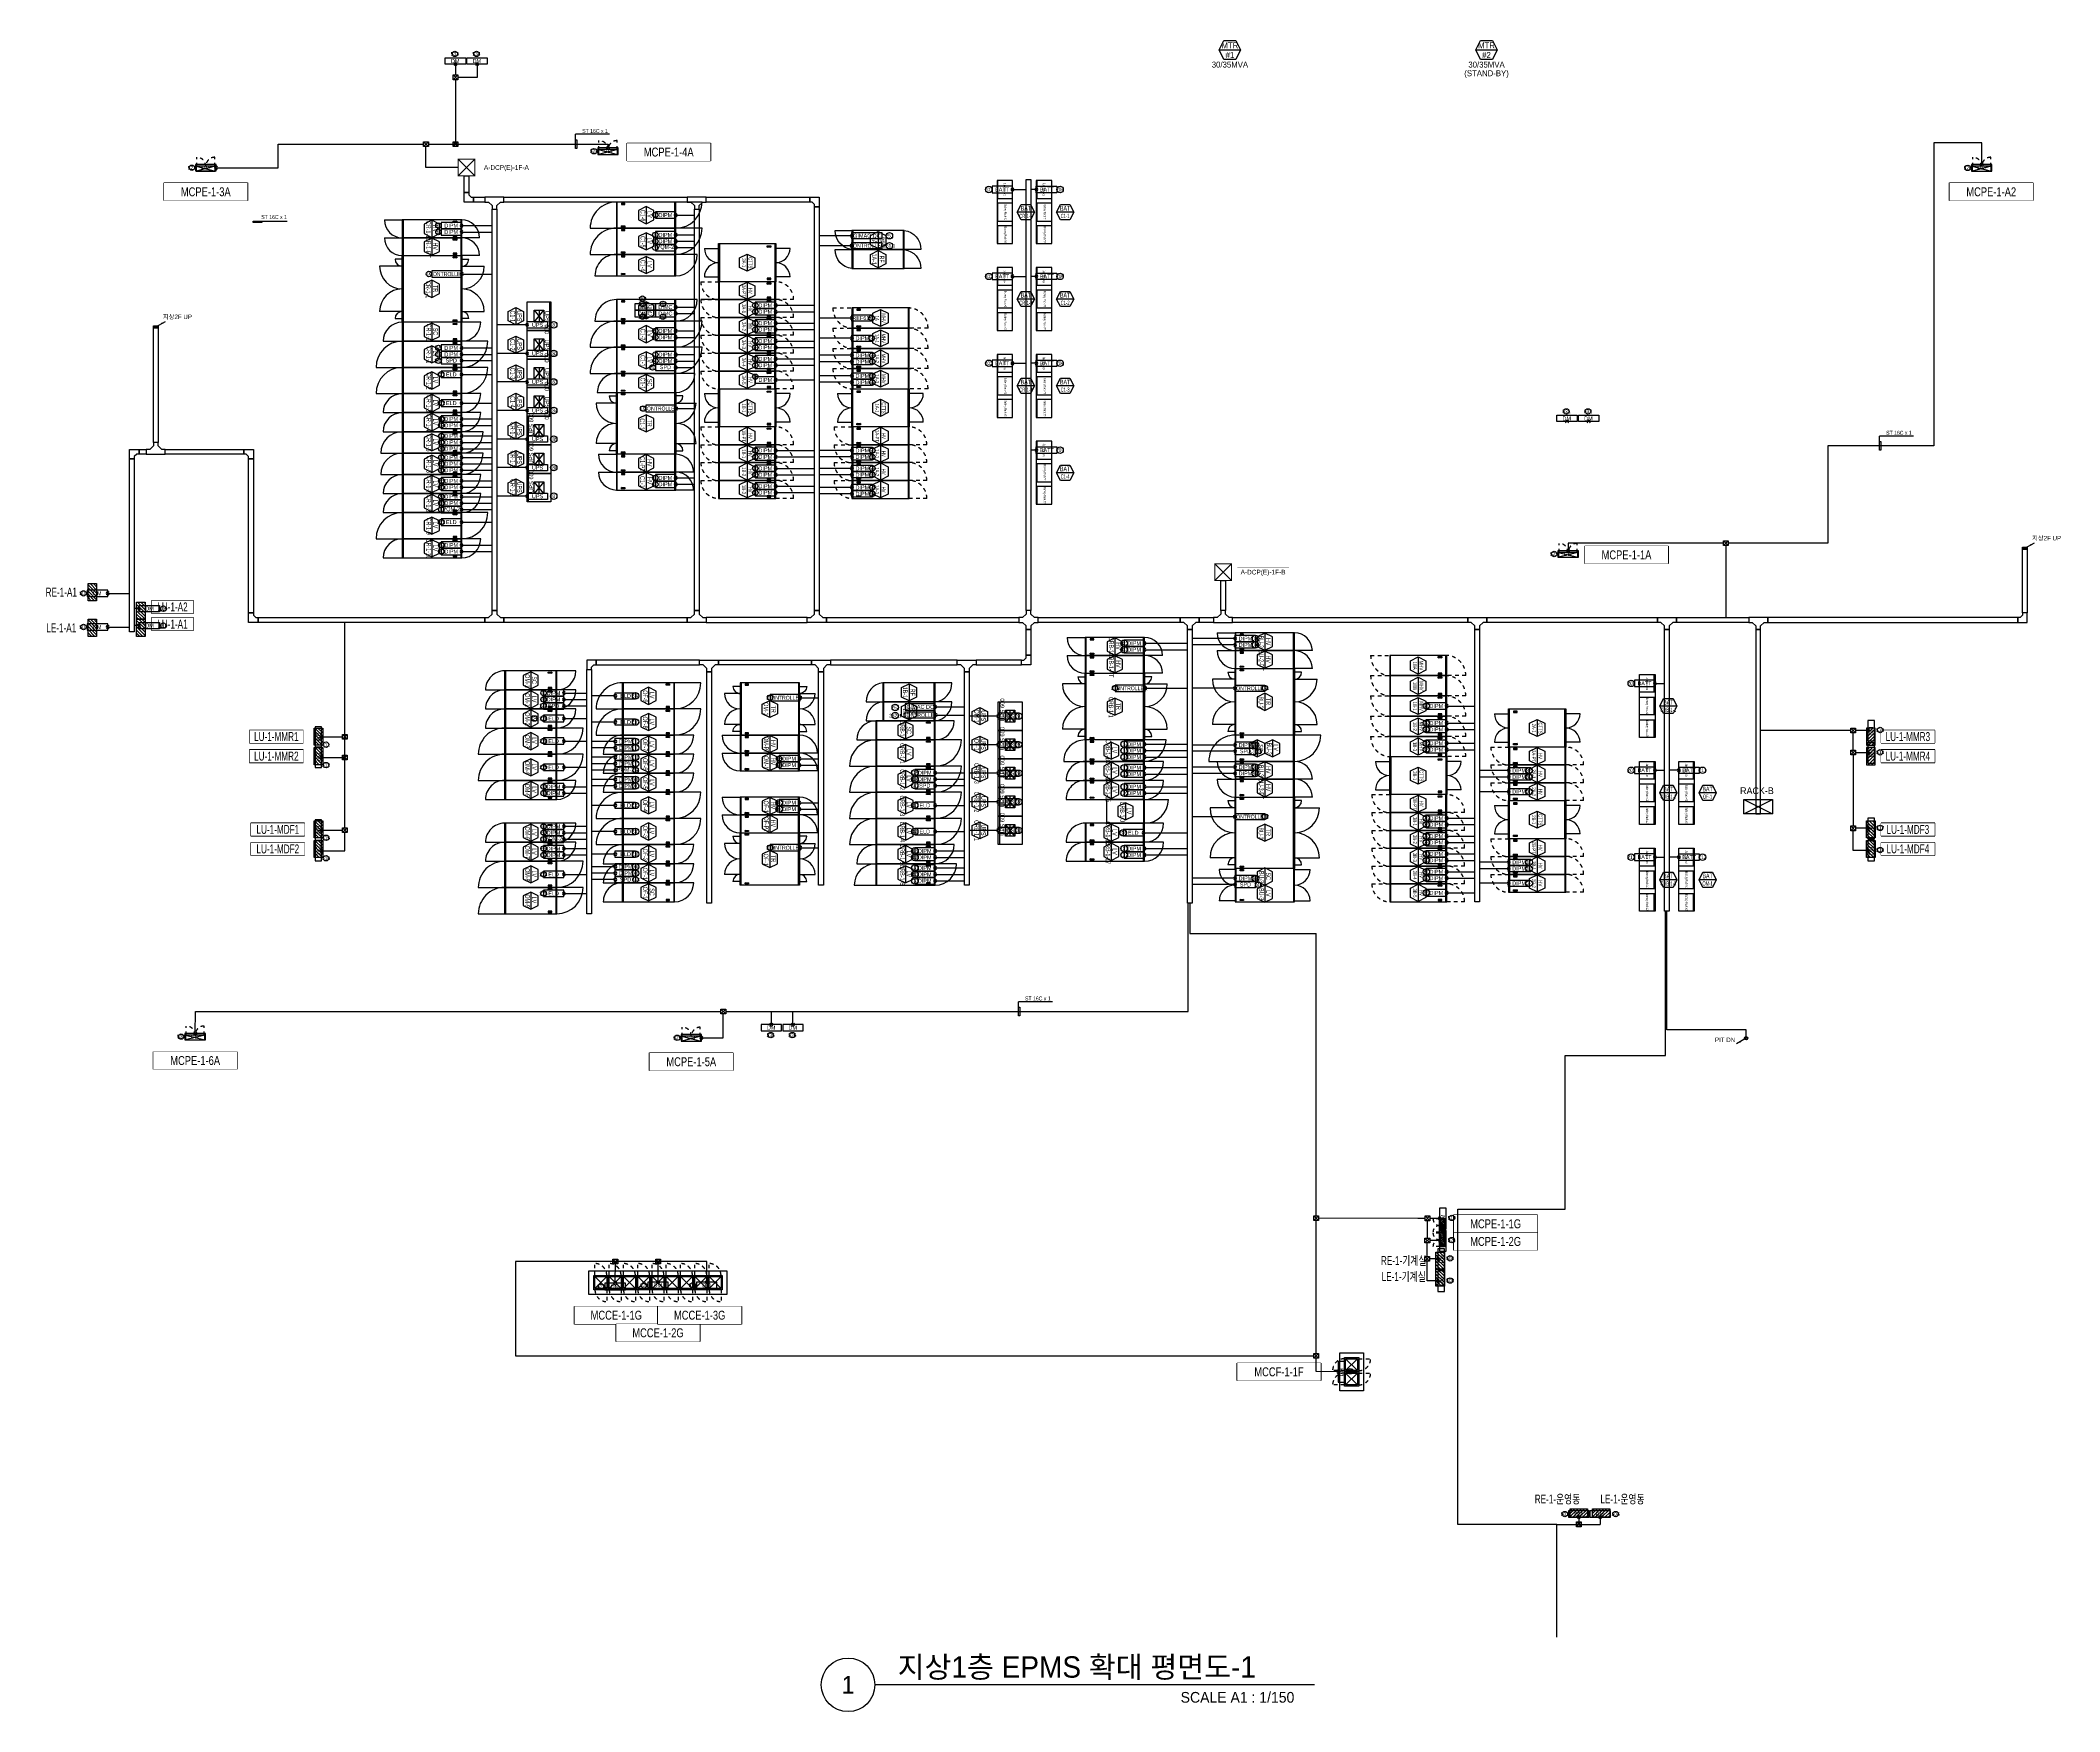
# Model space of a CAD drawing. Header units: millimetres. Extents: x 89450 to 753248, y -530175 to 1209785.
# Drawn here: x 265145 to 350004, y -351975 to -281760 of the extents above; entities that cross this region are included whole.
import ezdxf
from ezdxf.enums import TextEntityAlignment as Align

# ---------------------------------------------------------------- set-up
doc = ezdxf.new("R2010")
doc.units = ezdxf.units.MM
doc.header["$LTSCALE"] = 150
doc.linetypes.add('CONTINOUS', pattern=[0])
doc.linetypes.add('D1', pattern=[3, 1, -1, 1])
for name, color, linetype in [('------00 Switch Gear', 3, 'Continuous'), ('------00 Switch Gear_Number', 1, 'Continuous'), ('------01 Distribution Panel', 3, 'Continuous'), ('------01 Distribution Panel_UPS_Emgency', 232, 'Continuous'), ('------01 Motor Control Panel or Center', 4, 'Continuous'), ('------01 Motor Control Panel or Center_Fire', 232, 'Continuous'), ('-----29 Indicator', 1, 'Continuous'), ('-----41 Drawing Title', 2, 'Continuous'), ('-----99 EPMS CABLE DUCT', 4, 'Continuous'), ('-----99 EPMS CONDUIT', 4, 'Continuous'), ('-----99 EPMS DEVICE', 3, 'Continuous'), ('-----99 EPMS PNL', 6, 'Continuous'), ('-----99 EPMS SERVER', 3, 'Continuous')]:
    doc.layers.add(name, color=color, linetype=linetype)
doc.layers.add('NOPLOT', color=191, linetype='Continuous', plot=False)
doc.styles.add('ELEC', font='')
doc.styles.get('ELEC').set_extended_font_data('Dotum')

# ---------------------------------------------------------------- blocks, each defined once
blk = doc.blocks.new('A02')
h = blk.add_hatch()
h.set_pattern_fill('ANSI31', color=161, scale=25, style=0)
h.set_pattern_definition([(45, (-2000, -19200), (-56.1266, 56.1266), [])])
h.paths.add_polyline_path([(-300, 300), (-300, 0), (300, 0), (300, 300)])
at = {"color": 161}
blk.add_lwpolyline([(300, 0), (-300, 0), (-300, 300), (300, 300)], close=True, dxfattribs=at)
blk = doc.blocks.new('PNL3')
at = {"color": 161, "linetype": 'D1'}
for p, q in [((-200, 280), (-480, 280)), ((-200, -280), (-480, -280))]:
    blk.add_line(p, q, dxfattribs=at)
at = {"color": 161}
for p, q in [((-200, 276), (0, 76)), ((-200, 205), (0, 5)), ((-200, 135), (0, -65)), ((-200, 64), (0, -136)), ((-153, 300), (0, 147)), ((-83, 300), (0, 217)), ((-200, -7), (0, -207)), ((-200, -78), (0, -278)), ((-200, -148), (-48, -300)), ((-200, -219), (-119, -300))]:
    blk.add_line(p, q, dxfattribs=at)
blk.add_lwpolyline([(0, -300), (-200, -300), (-200, 300), (0, 300)], close=True, dxfattribs=at)
at = {"color": 161, "linetype": 'D1'}
for centre, start, end in [((-200, 280), 180, 270), ((-200, -280), 90, 180)]:
    blk.add_arc(centre, 280, start, end, dxfattribs=at)
blk = doc.blocks.new('MCP_EQUIPMENT-2')
at = {"color": 161}
for p, q in [((200, 400), (0, -400)), ((200, -400), (0, 400))]:
    blk.add_line(p, q, dxfattribs=at)
at = {"color": 161, "linetype": 'D1'}
for p, q in [((200, 380), (580, 380)), ((200, -380), (580, -380))]:
    blk.add_line(p, q, dxfattribs=at)
at = {"color": 161}
blk.add_lwpolyline([(200, 400), (0, 400), (0, -400), (200, -400)], close=True, dxfattribs=at)
at = {"color": 161, "linetype": 'D1'}
for centre, start, end in [((200, 380), 270, 0), ((200, -380), 0, 90)]:
    blk.add_arc(centre, 380, start, end, dxfattribs=at)
blk = doc.blocks.new('UPS 600kV')
at = {"layer": '------00 Switch Gear', "color": 161}
blk.add_line((800, 850), (-402, 850), dxfattribs=at)
blk.add_lwpolyline([(798, -100), (-402, -100), (-402, 900), (798, 900)], close=True, dxfattribs=at)
at = {"layer": 'NOPLOT', "color": 161}
for p, q in [((-52, 199), (448, 601)), ((448, 199), (-52, 601)), ((-52, 400), (448, 400))]:
    blk.add_line(p, q, dxfattribs=at)
blk.add_lwpolyline([(448, 601), (448, 199), (-52, 199), (-52, 601)], close=True, dxfattribs=at)
at = {"layer": 'NOPLOT', "color": 161, "style": 'ELEC', "width": 0.85}
blk.add_text('UPS 600', height=178.2, dxfattribs=at).set_placement((-26, 731), align=Align.MIDDLE_LEFT)
blk = doc.blocks.new('A$C2e8f9a8b')
at = {"color": 0}
blk.add_line((30, 750), (30, 0), dxfattribs=at)
blk.add_lwpolyline([(650, 0), (0, 0), (0, 750), (650, 750)], close=True, dxfattribs=at)
blk = doc.blocks.new('850X2400')
at = {"layer": '------00 Switch Gear', "color": 161}
for p, q in [((-2360, 850), (-2360, 0)), ((-40, 850), (-40, 0))]:
    blk.add_line(p, q, dxfattribs=at)
at = {"layer": '------00 Switch Gear', "color": 161, "linetype": 'D1'}
for p, q in [((-2040, 800), (-2190, 750)), ((-2040, 750), (-2190, 800)), ((-2040, 50), (-2190, 100)), ((-2040, 100), (-2190, 50))]:
    blk.add_line(p, q, dxfattribs=at)
at = {"layer": '------00 Switch Gear', "color": 161}
blk.add_lwpolyline([(-2400, 850), (-2400, 0), (0, 0), (0, 850)], close=True, dxfattribs=at)
at = {"layer": '------00 Switch Gear', "color": 161, "linetype": 'D1'}
for points in [[(-2190, 800), (-2190, 750), (-2040, 750), (-2040, 800)], [(-2190, 50), (-2190, 100), (-2040, 100), (-2040, 50)]]:
    blk.add_lwpolyline(points, close=True, dxfattribs=at)
at = {"layer": 'NOPLOT', "color": 161, "linetype": 'D1'}
for p, q in [((-3200, 850), (-2400, 850)), ((800, 0), (0, 0))]:
    blk.add_line(p, q, dxfattribs=at)
for centre, start, end in [((-2356, 843), 179.51561, 267.01298), ((-44, 7), 359.51561, 87.01298)]:
    blk.add_arc(centre, 844, start, end, dxfattribs=at)
blk = doc.blocks.new('1600X2400')
at = {"layer": '------00 Switch Gear', "color": 161, "linetype": 'Continuous'}
for p, q in [((-2360, 855), (-2360, 1600)), ((-2360, 0), (-2360, 855)), ((-42, 0), (-42, 1600))]:
    blk.add_line(p, q, dxfattribs=at)
at = {"layer": '------00 Switch Gear', "color": 161, "linetype": 'D1'}
for p, q in [((-2040, 1505), (-2190, 1455)), ((-2040, 1455), (-2190, 1505)), ((-2040, 95), (-2190, 145)), ((-2040, 145), (-2190, 95))]:
    blk.add_line(p, q, dxfattribs=at)
at = {"layer": '------00 Switch Gear', "color": 161}
blk.add_lwpolyline([(0, 1600), (0, 0), (-2400, 0), (-2400, 1600)], close=True, dxfattribs=at)
at = {"layer": '------00 Switch Gear', "color": 161, "linetype": 'D1'}
for points in [[(-2190, 1505), (-2190, 1455), (-2040, 1455), (-2040, 1505)], [(-2190, 95), (-2190, 145), (-2040, 145), (-2040, 95)]]:
    blk.add_lwpolyline(points, close=True, dxfattribs=at)
at = {"layer": 'NOPLOT', "color": 161, "linetype": 'ByBlock'}
for p, q in [((-3000, 1400), (-2400, 1400)), ((600, 1400), (0, 1400)), ((-3000, 200), (-2400, 200)), ((600, 200), (0, 200))]:
    blk.add_line(p, q, dxfattribs=at)
for centre, start, end in [((-2400, 1400), 180, 270), ((0, 1400), 270, 0), ((-2400, 200), 90, 180), ((0, 200), 0, 90)]:
    blk.add_arc(centre, 600, start, end, dxfattribs=at)
blk = doc.blocks.new('750X2400')
at = {"layer": '------00 Switch Gear', "color": 161}
for p, q in [((-2360, 750), (-2360, 0)), ((-42, 750), (-42, 0))]:
    blk.add_line(p, q, dxfattribs=at)
at = {"layer": '------00 Switch Gear', "color": 161, "linetype": 'D1'}
for p, q in [((-2040, 700), (-2190, 650)), ((-2040, 650), (-2190, 700)), ((-2040, 50), (-2190, 100)), ((-2040, 100), (-2190, 50))]:
    blk.add_line(p, q, dxfattribs=at)
at = {"layer": '------00 Switch Gear', "color": 161}
blk.add_lwpolyline([(-2400, 750), (-2400, 0), (0, 0), (0, 750)], close=True, dxfattribs=at)
at = {"layer": '------00 Switch Gear', "color": 161, "linetype": 'D1'}
for points in [[(-2190, 700), (-2190, 650), (-2040, 650), (-2040, 700)], [(-2190, 50), (-2190, 100), (-2040, 100), (-2040, 50)]]:
    blk.add_lwpolyline(points, close=True, dxfattribs=at)
at = {"layer": 'NOPLOT', "color": 161, "linetype": 'D1'}
for p, q in [((-3150, 750), (-2400, 750)), ((750, 0), (0, 0))]:
    blk.add_line(p, q, dxfattribs=at)
for centre, start, end in [((-2400, 750), 180, 270), ((0, 0), 0, 90)]:
    blk.add_arc(centre, 750, start, end, dxfattribs=at)
blk = doc.blocks.new('750X2500')
at = {"layer": '------00 Switch Gear', "color": 161}
for p, q in [((-3250, 750), (-2458, 750)), ((-2460, 750), (-2460, 0)), ((-210, 700), (-360, 650)), ((-360, 700), (-210, 650)), ((-210, 50), (-360, 100)), ((-360, 50), (-210, 100)), ((750, 0), (-42, 0)), ((-40, 750), (-40, 0))]:
    blk.add_line(p, q, dxfattribs=at)
for points in [[(-2500, 750), (-2500, 0), (0, 0), (0, 750)], [(-360, 700), (-210, 700), (-210, 650), (-360, 650)], [(-360, 50), (-210, 50), (-210, 100), (-360, 100)]]:
    blk.add_lwpolyline(points, close=True, dxfattribs=at)
for centre, start, end in [((-2500, 750), 180, 270), ((0, 0), 0, 90)]:
    blk.add_arc(centre, 750, start, end, dxfattribs=at)
blk = doc.blocks.new('800X2500')
at = {"layer": '------00 Switch Gear', "color": 161}
for p, q in [((-3300, 0), (-2458, 0)), ((-2460, 800), (-2460, 0)), ((-210, 750), (-360, 700)), ((-360, 750), (-210, 700)), ((-210, 50), (-360, 100)), ((-360, 50), (-210, 100)), ((800, 800), (-42, 800)), ((-40, 800), (-40, 0))]:
    blk.add_line(p, q, dxfattribs=at)
for points in [[(-2500, 800), (-2500, 0), (0, 0), (0, 800)], [(-360, 750), (-210, 750), (-210, 700), (-360, 700)], [(-360, 50), (-210, 50), (-210, 100), (-360, 100)]]:
    blk.add_lwpolyline(points, close=True, dxfattribs=at)
for centre, start, end in [((-2500, 0), 90, 180), ((0, 800), 270, 0)]:
    blk.add_arc(centre, 800, start, end, dxfattribs=at)
blk = doc.blocks.new('1100X2500')
at = {"layer": '------00 Switch Gear', "color": 161}
for p, q in [((-2460, 1100), (-2460, 0)), ((-210, 1050), (-360, 1000)), ((-360, 1050), (-210, 1000)), ((1100, 1100), (-42, 1100)), ((-40, 1100), (-40, 0)), ((-3600, 0), (-2458, 0)), ((-210, 50), (-360, 100)), ((-360, 50), (-210, 100))]:
    blk.add_line(p, q, dxfattribs=at)
at = {"layer": '------00 Switch Gear', "color": 161, "elevation": 0}
for points in [[(-2500, 1100), (-2500, 0), (0, 0), (0, 1100)], [(-360, 1050), (-210, 1050), (-210, 1000), (-360, 1000)], [(-360, 50), (-210, 50), (-210, 100), (-360, 100)]]:
    blk.add_lwpolyline(points, close=True, dxfattribs=at)
at = {"layer": '------00 Switch Gear', "color": 161}
for centre, start, end in [((-2500, 0), 90, 180), ((0, 1100), 270, 0)]:
    blk.add_arc(centre, 1100, start, end, dxfattribs=at)
blk = doc.blocks.new('900X2500')
at = {"layer": '------00 Switch Gear', "color": 161}
for p, q in [((-2460, 900), (-2460, 0)), ((-210, 850), (-360, 800)), ((-360, 850), (-210, 800)), ((900, 900), (-42, 900)), ((-40, 900), (-40, 0)), ((-3400, 0), (-2458, 0)), ((-210, 50), (-360, 100)), ((-360, 50), (-210, 100))]:
    blk.add_line(p, q, dxfattribs=at)
at = {"layer": '------00 Switch Gear', "color": 161, "elevation": 0}
for points in [[(-2500, 900), (-2500, 0), (0, 0), (0, 900)], [(-360, 850), (-210, 850), (-210, 800), (-360, 800)], [(-360, 50), (-210, 50), (-210, 100), (-360, 100)]]:
    blk.add_lwpolyline(points, close=True, dxfattribs=at)
at = {"layer": '------00 Switch Gear', "color": 161}
for centre, start, end in [((-2500, 0), 90, 180), ((0, 900), 270, 0)]:
    blk.add_arc(centre, 900, start, end, dxfattribs=at)
blk = doc.blocks.new('1400X2500')
at = {"layer": '------00 Switch Gear', "color": 161}
for p, q in [((-2500, 1360, 0), (-3160, 1360, 0)), ((-2458, 0, 0), (-2458, 1400, 0)), ((-360, 1350, 0), (-210, 1300, 0)), ((-360, 1300, 0), (-210, 1350, 0)), ((-40, 0), (-40, 1400)), ((0, 1360, 0), (660, 1360, 0)), ((-2500, 40, 0), (-3160, 40, 0)), ((-360, 100, 0), (-210, 50, 0)), ((-360, 50, 0), (-210, 100, 0)), ((0, 40, 0), (660, 40, 0))]:
    blk.add_line(p, q, dxfattribs=at)
for points in [[(0, 0), (0, 1400), (-2500, 1400), (-2500, 0)], [(-210, 1350), (-210, 1300), (-360, 1300), (-360, 1350)], [(-210, 100), (-210, 50), (-360, 50), (-360, 100)]]:
    blk.add_lwpolyline(points, close=True, dxfattribs=at)
for centre, start, end in [((-2500, 1360, 0), 180, 270), ((0, 1360, 0), 270, 0), ((-2500, 40, 0), 90, 180), ((0, 40, 0), 0, 90)]:
    blk.add_arc(centre, 660, start, end, dxfattribs=at)
blk = doc.blocks.new('800x2200')
at = {"layer": '------00 Switch Gear', "color": 161}
for p, q in [((-3000, 0), (-2158, 0)), ((-2160, 0), (-2160, 800)), ((-1990, 750), (-1840, 700)), ((-1840, 750), (-1990, 700)), ((-1990, 50), (-1840, 100)), ((-1840, 50), (-1990, 100)), ((800, 800), (-42, 800)), ((-40, 0), (-40, 800))]:
    blk.add_line(p, q, dxfattribs=at)
for points in [[(0, 0), (0, 800), (-2200, 800), (-2200, 0)], [(-1840, 750), (-1990, 750), (-1990, 700), (-1840, 700)], [(-1840, 50), (-1990, 50), (-1990, 100), (-1840, 100)]]:
    blk.add_lwpolyline(points, close=True, dxfattribs=at)
for centre, start, end in [((-2200, 0), 90, 180), ((0, 800), 270, 0)]:
    blk.add_arc(centre, 800, start, end, dxfattribs=at)
blk = doc.blocks.new('1100x2200')
at = {"layer": '------00 Switch Gear', "color": 161}
for p, q in [((-2160, 0), (-2160, 1100)), ((-1990, 1050), (-1840, 1000)), ((-1840, 1050), (-1990, 1000)), ((1100, 1100), (-42, 1100)), ((-40, 0), (-40, 1100)), ((-3300, 0), (-2158, 0)), ((-1990, 50), (-1840, 100)), ((-1840, 50), (-1990, 100))]:
    blk.add_line(p, q, dxfattribs=at)
at = {"layer": '------00 Switch Gear', "color": 161, "elevation": 0}
for points in [[(0, 0), (0, 1100), (-2200, 1100), (-2200, 0)], [(-1840, 1050), (-1990, 1050), (-1990, 1000), (-1840, 1000)], [(-1840, 50), (-1990, 50), (-1990, 100), (-1840, 100)]]:
    blk.add_lwpolyline(points, close=True, dxfattribs=at)
at = {"layer": '------00 Switch Gear', "color": 161}
for centre, start, end in [((-2200, 0), 90, 180), ((0, 1100), 270, 0)]:
    blk.add_arc(centre, 1100, start, end, dxfattribs=at)
blk = doc.blocks.new('A06')
at = {"color": 161}
for p, q in [((-250, 250), (250, -250)), ((250, 250), (-250, -250))]:
    blk.add_line(p, q, dxfattribs=at)
at = {"color": 161, "linetype": 'D1'}
for p, q in [((300, 250), (800, 250)), ((-300, -250), (-800, -250))]:
    blk.add_line(p, q, dxfattribs=at)
at = {"color": 161}
for points in [[(-300, 300), (300, 300), (300, -300), (-300, -300)], [(-250, 250), (250, 250), (250, -250), (-250, -250)]]:
    blk.add_lwpolyline(points, close=True, dxfattribs=at)
at = {"color": 161, "linetype": 'D1'}
for centre, start, end in [((-300, -250), 90, 180), ((300, 250), 270, 0)]:
    blk.add_arc(centre, 500, start, end, dxfattribs=at)
blk = doc.blocks.new('zw$32E')
for p, q in [((100, 0), (0, 0)), ((0, 0), (0, -400)), ((100, -75), (100, 0)), ((0, -400), (100, -400)), ((175, -150), (100, -75)), ((100, -325), (175, -250)), ((100, -400), (100, -325)), ((250, -150), (175, -150)), ((175, -250), (250, -250)), ((250, -250), (250, -150))]:
    blk.add_line(p, q)
blk = doc.blocks.new('zw$5197')
for p, q in [((0, 0), (-100, 0)), ((-100, 0), (-100, -75)), ((0, -75), (0, 0)), ((-175, -150), (-250, -150)), ((-250, -150), (-250, -250)), ((-250, -250), (-175, -250)), ((-100, -75), (-175, -150)), ((-100, -325), (-175, -250)), ((-100, -400), (-100, -325)), ((0, -400), (-100, -400)), ((75, -150), (0, -75)), ((75, -250), (0, -325)), ((0, -325), (0, -400)), ((150, -150), (75, -150)), ((75, -250), (150, -250)), ((150, -250), (150, -150))]:
    blk.add_line(p, q)

msp = doc.modelspace()

# ---------------------------------------------------------------- linework, layer by layer
at = {"layer": '------00 Switch Gear', "color": 161}
for p, q in [((299290, -289750), (299290, -290550)), ((301408, -289750), (301408, -290550)), ((280350, -290950), (280050, -290950)), ((280390, -290800), (280390, -293600)), ((282490, -290850), (282640, -290900)), ((282490, -290900), (282640, -290850)), ((282810, -290800), (282810, -293600)), ((282850, -290950), (283150, -290950)), ((299290, -290550), (299290, -291350)), ((301408, -290550), (301408, -291350)), ((280350, -291250), (279400, -291250)), ((282850, -291250), (283800, -291250)), ((280350, -293150), (279400, -293150)), ((280050, -293450), (280350, -293450)), ((282490, -293500), (282640, -293550)), ((282490, -293550), (282640, -293500)), ((282850, -293150), (283800, -293150)), ((283150, -293450), (282850, -293450)), ((289350, -297000, 0), (288500, -297000, 0)), ((289050, -296700, 0), (289350, -296700, 0)), ((289392, -299150, 0), (289392, -296550, 0)), ((289710, -296650, 0), (289560, -296600, 0)), ((289710, -296600, 0), (289560, -296650, 0)), ((291806, -299150, 0), (291806, -296550, 0)), ((292150, -296700, 0), (291850, -296700, 0)), ((291850, -297000, 0), (292700, -297000, 0)), ((289350, -298700, 0), (288500, -298700, 0)), ((291850, -298700, 0), (292700, -298700, 0)), ((289350, -299000, 0), (289050, -299000, 0)), ((289710, -299100, 0), (289560, -299050, 0)), ((289710, -299050, 0), (289560, -299100, 0)), ((291850, -299000, 0), (292150, -299000, 0)), ((294590, -308750), (294590, -310950)), ((294910, -308800), (294760, -308850)), ((294910, -308850), (294760, -308800)), ((297010, -308750), (297010, -310950)), ((300592, -309550), (300592, -308750)), ((302710, -309550), (302710, -308750)), ((309050, -308800), (308100, -308800)), ((308750, -308500), (309050, -308500)), ((309090, -311150), (309090, -308350)), ((309410, -308450), (309260, -308400)), ((309410, -308400), (309260, -308450)), ((311510, -311150), (311510, -308350)), ((311850, -308500), (311550, -308500)), ((311550, -308800), (312500, -308800)), ((315350, -308600, 0), (314400, -308600, 0)), ((315050, -308300, 0), (315350, -308300, 0)), ((315390, -310950, 0), (315390, -308150, 0)), ((315710, -308250, 0), (315560, -308200, 0)), ((315710, -308200, 0), (315560, -308250, 0)), ((317810, -310950, 0), (317810, -308150, 0)), ((318150, -308300, 0), (317850, -308300, 0)), ((317850, -308600, 0), (318800, -308600, 0)), ((300592, -310350), (300592, -309550)), ((302710, -310350), (302710, -309550)), ((315350, -310500, 0), (314400, -310500, 0)), ((317850, -310500, 0), (318800, -310500, 0)), ((294910, -310850), (294760, -310900)), ((294910, -310900), (294760, -310850)), ((309050, -310700), (308100, -310700)), ((309050, -311000), (308750, -311000)), ((309410, -311100), (309260, -311050)), ((309410, -311050), (309260, -311100)), ((311550, -310700), (312500, -310700)), ((311550, -311000), (311850, -311000)), ((315350, -310800, 0), (315050, -310800, 0)), ((315710, -310900, 0), (315560, -310850, 0)), ((315710, -310850, 0), (315560, -310900, 0)), ((317850, -310800, 0), (318150, -310800, 0)), ((311510, -313650), (311508, -314650)), ((311550, -313650), (312550, -313650)), ((315050, -313700), (315350, -313700)), ((315390, -316550), (315390, -313550)), ((315710, -313650), (315560, -313600)), ((315710, -313600), (315560, -313650)), ((317810, -316550), (317810, -313550)), ((318150, -313700), (317850, -313700)), ((315350, -314000), (314300, -314000)), ((317850, -314000), (318900, -314000)), ((294550, -315500), (293900, -315500)), ((294250, -315200), (294550, -315200)), ((294590, -317250), (294590, -315050)), ((294910, -315150), (294760, -315100)), ((294910, -315100), (294760, -315150)), ((297010, -317250), (297010, -315050)), ((297350, -315200), (297050, -315200)), ((297050, -315500), (297700, -315500)), ((321850, -315450), (321850, -317950)), ((315350, -316100), (314300, -316100)), ((315350, -316400), (315050, -316400)), ((315710, -316500), (315560, -316450)), ((315710, -316450), (315560, -316500)), ((317850, -316100), (318900, -316100)), ((317850, -316400), (318150, -316400)), ((294550, -316800), (293900, -316800)), ((294550, -317100), (294250, -317100)), ((294910, -317200), (294760, -317150)), ((294910, -317150), (294760, -317200)), ((297050, -316800), (297700, -316800)), ((297050, -317100), (297350, -317100))]:
    msp.add_line(p, q, dxfattribs=at)
at = {"layer": '------00 Switch Gear', "color": 161, "elevation": 0}
for points in [[(306000, -287650), (305350, -287650), (305350, -290300), (306000, -290300)], [(307650, -287650), (307000, -287650), (307000, -290300), (307650, -290300)], [(299250, -289750), (299250, -290550), (301450, -290550), (301450, -289750)], [(282850, -290800), (282850, -293600), (280350, -293600), (280350, -290800)], [(282640, -290850), (282640, -290900), (282490, -290900), (282490, -290850)], [(299250, -290550), (299250, -291350), (301450, -291350), (301450, -290550)], [(306000, -291300), (305350, -291300), (305350, -293950), (306000, -293950)], [(282640, -293500), (282640, -293550), (282490, -293550), (282490, -293500)], [(306000, -294950), (305350, -294950), (305350, -297600), (306000, -297600)], [(289350, -299150), (289350, -296550), (291850, -296550), (291850, -299150)], [(289560, -296650), (289560, -296600), (289710, -296600), (289710, -296650)], [(289560, -299100), (289560, -299050), (289710, -299050), (289710, -299100)], [(294550, -308750), (294550, -310950), (297050, -310950), (297050, -308750)], [(294760, -308800), (294760, -308850), (294910, -308850), (294910, -308800)], [(302750, -309550), (302750, -308750), (300550, -308750), (300550, -309550)], [(309050, -311150), (309050, -308350), (311550, -308350), (311550, -311150)], [(309260, -308450), (309260, -308400), (309410, -308400), (309410, -308450)], [(315350, -310950), (315350, -308150), (317850, -308150), (317850, -310950)], [(315560, -308250), (315560, -308200), (315710, -308200), (315710, -308250)], [(302750, -310350), (302750, -309550), (300550, -309550), (300550, -310350)], [(294760, -310850), (294760, -310900), (294910, -310900), (294910, -310850)], [(309260, -311100), (309260, -311050), (309410, -311050), (309410, -311100)], [(315560, -310900), (315560, -310850), (315710, -310850), (315710, -310900)], [(311550, -313650), (309950, -313650), (309950, -314650), (311550, -314650)], [(315350, -316550), (315350, -313550), (317850, -313550), (317850, -316550)], [(315560, -313650), (315560, -313600), (315710, -313600), (315710, -313650)], [(294550, -317250), (294550, -315050), (297050, -315050), (297050, -317250)], [(294760, -315150), (294760, -315100), (294910, -315100), (294910, -315150)], [(315560, -316500), (315560, -316450), (315710, -316450), (315710, -316500)], [(294760, -317200), (294760, -317150), (294910, -317150), (294910, -317200)]]:
    msp.add_lwpolyline(points, close=True, dxfattribs=at)
for points in [[(299250, -290550, -0.385743), (298550, -289750), (299250, -289750)], [(301450, -289750, -0.385743), (302150, -290550), (301450, -290550)], [(299250, -291350, -0.385743), (298550, -290550), (299250, -290550)], [(301450, -290550, -0.385743), (302150, -291350), (301450, -291350)], [(300550, -308750, 0.385743), (299850, -309550), (300550, -309550)], [(302750, -309550, 0.385743), (303450, -308750), (302750, -308750)], [(300550, -309550, 0.385743), (299850, -310350), (300550, -310350)], [(302750, -310350, 0.385743), (303450, -309550), (302750, -309550)]]:
    msp.add_lwpolyline(points, format="xyb", dxfattribs=at)
at = {"layer": '------00 Switch Gear', "color": 161}
for points in [[(307650, -291300), (307000, -291300), (307000, -293950), (307650, -293950)], [(307650, -294950), (307000, -294950), (307000, -297600), (307650, -297600)], [(307650, -298600), (307000, -298600), (307000, -301250), (307650, -301250)]]:
    msp.add_lwpolyline(points, close=True, dxfattribs=at)
at = {"layer": '------00 Switch Gear', "elevation": 0}
for points in [[(332350, -308400), (333000, -308400), (333000, -311050), (332350, -311050)], [(334000, -312050), (334650, -312050), (334650, -314700), (334000, -314700)], [(334000, -315700), (334650, -315700), (334650, -318350), (334000, -318350)]]:
    msp.add_lwpolyline(points, close=True, dxfattribs=at)
at = {"layer": '------00 Switch Gear', "color": 161}
for points in [[(294550, -308900), (294250, -308900, 0.414214), (294550, -309200), (293900, -309200)], [(297050, -308900), (297350, -308900, -0.414214), (297050, -309200), (297700, -309200)], [(294550, -310800), (294250, -310800, -0.414214), (294550, -310500), (293900, -310500)], [(297050, -310800), (297350, -310800, 0.414214), (297050, -310500), (297700, -310500)]]:
    msp.add_lwpolyline(points, format="xyb", dxfattribs=at)
at = {"layer": '------00 Switch Gear'}
for points in [[(332350, -312050), (333000, -312050), (333000, -314700), (332350, -314700)], [(332350, -315700), (333000, -315700), (333000, -318350), (332350, -318350)]]:
    msp.add_lwpolyline(points, close=True, dxfattribs=at)
at = {"layer": '------00 Switch Gear', "color": 161}
for centre, radius, start, end in [((280350, -290950), 300, 180, 270), ((282850, -290950), 300, 270, 0), ((280350, -291250), 950, 180, 270), ((282850, -291250), 950, 270, 0), ((280350, -293150), 950, 90, 180), ((282850, -293150), 950, 0, 90), ((280350, -293450), 300, 90, 180), ((282850, -293450), 300, 0, 90), ((289350, -297000, 0), 850, 180, 270), ((289350, -296700, 0), 300, 180, 270), ((291850, -296700, 0), 300, 270, 0), ((291850, -297000, 0), 850, 270, 0), ((289350, -298700, 0), 850, 90, 180), ((291850, -298700, 0), 850, 0, 90), ((289350, -299000, 0), 300, 90, 180), ((291850, -299000, 0), 300, 0, 90), ((309050, -308800), 950, 180, 270), ((309050, -308500), 300, 180, 270), ((311550, -308500), 300, 270, 0), ((311550, -308800), 950, 270, 0), ((315350, -308600, 0), 950, 180, 270), ((315350, -308300, 0), 300, 180, 270), ((317850, -308300, 0), 300, 270, 0), ((317850, -308600, 0), 950, 270, 0), ((294550, -309200), 650, 180, 270), ((297050, -309200), 650, 270, 0), ((315350, -310500, 0), 950, 90, 180), ((317850, -310500, 0), 950, 0, 90), ((294550, -310500), 650, 90, 180), ((297050, -310500), 650, 0, 90), ((309050, -310700), 950, 90, 180), ((311550, -310700), 950, 0, 90), ((315350, -310800, 0), 300, 90, 180), ((317850, -310800, 0), 300, 0, 90), ((309050, -311000), 300, 90, 180), ((311550, -311000), 300, 0, 90), ((311550, -313650), 1000, 270, 360), ((315350, -313700), 300, 180, 270), ((317850, -313700), 300, 270, 0), ((315350, -314000), 1050, 180, 270), ((317850, -314000), 1050, 270, 0), ((294550, -315500), 650, 180, 270), ((294550, -315200), 300, 180, 270), ((297050, -315200), 300, 270, 0), ((297050, -315500), 650, 270, 0), ((315350, -316100), 1050, 90, 180), ((317850, -316100), 1050, 0, 90), ((294550, -316800), 650, 90, 180), ((297050, -316800), 650, 0, 90), ((315350, -316400), 300, 90, 180), ((317850, -316400), 300, 0, 90), ((294550, -317100), 300, 90, 180), ((297050, -317100), 300, 0, 90)]:
    msp.add_arc(centre, radius, start, end, dxfattribs=at)
at = {"layer": '------00 Switch Gear_Number', "color": 1, "lineweight": -2, "elevation": 0}
for points in [[(314686, -282160), (315586, -282160), (315387, -282560), (314886, -282560), (314686, -282160), (314886, -281760), (315387, -281760), (315586, -282160)], [(325470, -282160), (326370, -282160), (326170, -282560), (325669, -282560), (325470, -282160), (325669, -281760), (326170, -281760), (326370, -282160)], [(294850, -290740), (294850, -291460), (294530, -291300), (294530, -290900), (294850, -290740), (295170, -290900), (295170, -291300), (294850, -291460)], [(294850, -291915), (294850, -292635), (294530, -292475), (294530, -292075), (294850, -291915), (295170, -292075), (295170, -292475), (294850, -292635)], [(294850, -292665), (294850, -293385), (294530, -293225), (294530, -292825), (294850, -292665), (295170, -292825), (295170, -293225), (294850, -293385)], [(294850, -293415), (294850, -294135), (294530, -293975), (294530, -293575), (294850, -293415), (295170, -293575), (295170, -293975), (294850, -294135)], [(300450, -293065), (300450, -293785), (300130, -293625), (300130, -293225), (300450, -293065), (300770, -293225), (300770, -293625), (300450, -293785)], [(294850, -294165), (294850, -294885), (294530, -294725), (294530, -294325), (294850, -294165), (295170, -294325), (295170, -294725), (294850, -294885)], [(300450, -293915), (300450, -294635), (300130, -294475), (300130, -294075), (300450, -293915), (300770, -294075), (300770, -294475), (300450, -294635)], [(294850, -294915), (294850, -295635), (294530, -295475), (294530, -295075), (294850, -294915), (295170, -295075), (295170, -295475), (294850, -295635)], [(300450, -294765), (300450, -295485), (300130, -295325), (300130, -294925), (300450, -294765), (300770, -294925), (300770, -295325), (300450, -295485)], [(294850, -295665), (294850, -296385), (294530, -296225), (294530, -295825), (294850, -295665), (295170, -295825), (295170, -296225), (294850, -296385)], [(300450, -295615), (300450, -296335), (300130, -296175), (300130, -295775), (300450, -295615), (300770, -295775), (300770, -296175), (300450, -296335)], [(294850, -296840), (294850, -297560), (294530, -297400), (294530, -297000), (294850, -296840), (295170, -297000), (295170, -297400), (294850, -297560)], [(300450, -296840), (300450, -297560), (300130, -297400), (300130, -297000), (300450, -296840), (300770, -297000), (300770, -297400), (300450, -297560)], [(294850, -298015), (294850, -298735), (294530, -298575), (294530, -298175), (294850, -298015), (295170, -298175), (295170, -298575), (294850, -298735)], [(300450, -298015), (300450, -298735), (300130, -298575), (300130, -298175), (300450, -298015), (300770, -298175), (300770, -298575), (300450, -298735)], [(294850, -298765), (294850, -299485), (294530, -299325), (294530, -298925), (294850, -298765), (295170, -298925), (295170, -299325), (294850, -299485)], [(294850, -299515), (294850, -300235), (294530, -300075), (294530, -299675), (294850, -299515), (295170, -299675), (295170, -300075), (294850, -300235)], [(300450, -298765), (300450, -299485), (300130, -299325), (300130, -298925), (300450, -298765), (300770, -298925), (300770, -299325), (300450, -299485)], [(300450, -299515), (300450, -300235), (300130, -300075), (300130, -299675), (300450, -299515), (300770, -299675), (300770, -300075), (300450, -300235)], [(294850, -300265), (294850, -300985), (294530, -300825), (294530, -300425), (294850, -300265), (295170, -300425), (295170, -300825), (294850, -300985)], [(300450, -300265), (300450, -300985), (300130, -300825), (300130, -300425), (300450, -300265), (300770, -300425), (300770, -300825), (300450, -300985)], [(323050, -307665), (323050, -308385), (322730, -308225), (322730, -307825), (323050, -307665), (323370, -307825), (323370, -308225), (323050, -308385)], [(323050, -308515), (323050, -309235), (322730, -309075), (322730, -308675), (323050, -308515), (323370, -308675), (323370, -309075), (323050, -309235)], [(323050, -309365), (323050, -310085), (322730, -309925), (322730, -309525), (323050, -309365), (323370, -309525), (323370, -309925), (323050, -310085)], [(323050, -310215), (323050, -310935), (322730, -310775), (322730, -310375), (323050, -310215), (323370, -310375), (323370, -310775), (323050, -310935)], [(328050, -310290), (328050, -311010), (327730, -310850), (327730, -310450), (328050, -310290), (328370, -310450), (328370, -310850), (328050, -311010)], [(323050, -311065), (323050, -311785), (322730, -311625), (322730, -311225), (323050, -311065), (323370, -311225), (323370, -311625), (323050, -311785)], [(328050, -311465), (328050, -312185), (327730, -312025), (327730, -311625), (328050, -311465), (328370, -311625), (328370, -312025), (328050, -312185)], [(328050, -312215), (328050, -312935), (327730, -312775), (327730, -312375), (328050, -312215), (328370, -312375), (328370, -312775), (328050, -312935)], [(323050, -312290), (323050, -313010), (322730, -312850), (322730, -312450), (323050, -312290), (323370, -312450), (323370, -312850), (323050, -313010)], [(328050, -312965), (328050, -313685), (327730, -313525), (327730, -313125), (328050, -312965), (328370, -313125), (328370, -313525), (328050, -313685)], [(323050, -313465), (323050, -314185), (322730, -314025), (322730, -313625), (323050, -313465), (323370, -313625), (323370, -314025), (323050, -314185)], [(323050, -314215), (323050, -314935), (322730, -314775), (322730, -314375), (323050, -314215), (323370, -314375), (323370, -314775), (323050, -314935)], [(328050, -314140), (328050, -314860), (327730, -314700), (327730, -314300), (328050, -314140), (328370, -314300), (328370, -314700), (328050, -314860)], [(323050, -314965), (323050, -315685), (322730, -315525), (322730, -315125), (323050, -314965), (323370, -315125), (323370, -315525), (323050, -315685)], [(328050, -315315), (328050, -316035), (327730, -315875), (327730, -315475), (328050, -315315), (328370, -315475), (328370, -315875), (328050, -316035)], [(323050, -315715), (323050, -316435), (322730, -316275), (322730, -315875), (323050, -315715), (323370, -315875), (323370, -316275), (323050, -316435)], [(323050, -316465), (323050, -317185), (322730, -317025), (322730, -316625), (323050, -316465), (323370, -316625), (323370, -317025), (323050, -317185)], [(328050, -316065), (328050, -316785), (327730, -316625), (327730, -316225), (328050, -316065), (328370, -316225), (328370, -316625), (328050, -316785)], [(323050, -317215), (323050, -317935), (322730, -317775), (322730, -317375), (323050, -317215), (323370, -317375), (323370, -317775), (323050, -317935)], [(328050, -316815), (328050, -317535), (327730, -317375), (327730, -316975), (328050, -316815), (328370, -316975), (328370, -317375), (328050, -317535)]]:
    msp.add_lwpolyline(points, dxfattribs=at)
at = {"layer": '------00 Switch Gear_Number', "color": 1, "elevation": 0}
for points in [[(281600, -289315), (281600, -290035), (281920, -289875), (281920, -289475), (281600, -289315), (281280, -289475), (281280, -289875), (281600, -290035)], [(290600, -288740), (290600, -289460), (290920, -289300), (290920, -288900), (290600, -288740), (290280, -288900), (290280, -289300), (290600, -289460)], [(281600, -290065), (281600, -290785), (281920, -290625), (281920, -290225), (281600, -290065), (281280, -290225), (281280, -290625), (281600, -290785)], [(290600, -289840), (290600, -290560), (290920, -290400), (290920, -290000), (290600, -289840), (290280, -290000), (290280, -290400), (290600, -290560)], [(300350, -289790), (300350, -290510), (300030, -290350), (300030, -289950), (300350, -289790), (300670, -289950), (300670, -290350), (300350, -290510)], [(290600, -290840), (290600, -291560), (290920, -291400), (290920, -291000), (290600, -290840), (290280, -291000), (290280, -291400), (290600, -291560)], [(300350, -290590), (300350, -291310), (300030, -291150), (300030, -290750), (300350, -290590), (300670, -290750), (300670, -291150), (300350, -291310)], [(281600, -291840), (281600, -292560), (281920, -292400), (281920, -292000), (281600, -291840), (281280, -292000), (281280, -292400), (281600, -292560)], [(290600, -292740), (290600, -293460), (290920, -293300), (290920, -292900), (290600, -292740), (290280, -292900), (290280, -293300), (290600, -293460)], [(285130, -292987), (285130, -293707), (284810, -293548), (284810, -293147), (285130, -292987), (285450, -293147), (285450, -293548), (285130, -293707)], [(281600, -293640), (281600, -294360), (281920, -294200), (281920, -293800), (281600, -293640), (281280, -293800), (281280, -294200), (281600, -294360)], [(285130, -294187), (285130, -294907), (284810, -294748), (284810, -294347), (285130, -294187), (285450, -294347), (285450, -294748), (285130, -294907)], [(290600, -293740), (290600, -294460), (290920, -294300), (290920, -293900), (290600, -293740), (290280, -293900), (290280, -294300), (290600, -294460)], [(281600, -294590), (281600, -295310), (281920, -295150), (281920, -294750), (281600, -294590), (281280, -294750), (281280, -295150), (281600, -295310)], [(290600, -294840), (290600, -295560), (290920, -295400), (290920, -295000), (290600, -294840), (290280, -295000), (290280, -295400), (290600, -295560)], [(281600, -295690), (281600, -296410), (281920, -296250), (281920, -295850), (281600, -295690), (281280, -295850), (281280, -296250), (281600, -296410)], [(285130, -295387), (285130, -296107), (284810, -295948), (284810, -295547), (285130, -295387), (285450, -295547), (285450, -295948), (285130, -296107)], [(290600, -295790), (290600, -296510), (290920, -296350), (290920, -295950), (290600, -295790), (290280, -295950), (290280, -296350), (290600, -296510)], [(281600, -296640), (281600, -297360), (281920, -297200), (281920, -296800), (281600, -296640), (281280, -296800), (281280, -297200), (281600, -297360)], [(285130, -296587), (285130, -297307), (284810, -297148), (284810, -296747), (285130, -296587), (285450, -296747), (285450, -297148), (285130, -297307)], [(281600, -297440), (281600, -298160), (281920, -298000), (281920, -297600), (281600, -297440), (281280, -297600), (281280, -298000), (281600, -298160)], [(285130, -297787), (285130, -298507), (284810, -298348), (284810, -297947), (285130, -297787), (285450, -297947), (285450, -298348), (285130, -298507)], [(290600, -297490), (290600, -298210), (290920, -298050), (290920, -297650), (290600, -297490), (290280, -297650), (290280, -298050), (290600, -298210)], [(281600, -298290), (281600, -299010), (281920, -298850), (281920, -298450), (281600, -298290), (281280, -298450), (281280, -298850), (281600, -299010)], [(281600, -299190), (281600, -299910), (281920, -299750), (281920, -299350), (281600, -299190), (281280, -299350), (281280, -299750), (281600, -299910)], [(285130, -298987), (285130, -299707), (284810, -299548), (284810, -299147), (285130, -298987), (285450, -299147), (285450, -299548), (285130, -299707)], [(281600, -300040), (281600, -300760), (281920, -300600), (281920, -300200), (281600, -300040), (281280, -300200), (281280, -300600), (281600, -300760)], [(285130, -300187), (285130, -300907), (284810, -300748), (284810, -300347), (285130, -300187), (285450, -300347), (285450, -300748), (285130, -300907)], [(281600, -300840), (281600, -301560), (281920, -301400), (281920, -301000), (281600, -300840), (281280, -301000), (281280, -301400), (281600, -301560)], [(281600, -301790), (281600, -302510), (281920, -302350), (281920, -301950), (281600, -301790), (281280, -301950), (281280, -302350), (281600, -302510)], [(281600, -302740), (281600, -303460), (281920, -303300), (281920, -302900), (281600, -302740), (281280, -302900), (281280, -303300), (281600, -303460)], [(310300, -306865), (310300, -307585), (310620, -307425), (310620, -307025), (310300, -306865), (309980, -307025), (309980, -307425), (310300, -307585)], [(316600, -306665), (316600, -307385), (316920, -307225), (316920, -306825), (316600, -306665), (316280, -306825), (316280, -307225), (316600, -307385)], [(310300, -307615), (310300, -308335), (310620, -308175), (310620, -307775), (310300, -307615), (309980, -307775), (309980, -308175), (310300, -308335)], [(316600, -307415), (316600, -308135), (316920, -307975), (316920, -307575), (316600, -307415), (316280, -307575), (316280, -307975), (316600, -308135)], [(285750, -308290), (285750, -309010), (286070, -308850), (286070, -308450), (285750, -308290), (285430, -308450), (285430, -308850), (285750, -309010)], [(301650, -308790), (301650, -309510), (301330, -309350), (301330, -308950), (301650, -308790), (301970, -308950), (301970, -309350), (301650, -309510)], [(285750, -309090), (285750, -309810), (286070, -309650), (286070, -309250), (285750, -309090), (285430, -309250), (285430, -309650), (285750, -309810)], [(290700, -308940), (290700, -309660), (291020, -309500), (291020, -309100), (290700, -308940), (290380, -309100), (290380, -309500), (290700, -309660)], [(295800, -310210), (295800, -309490), (296120, -309650), (296120, -310050), (295800, -310210), (295480, -310050), (295480, -309650), (295800, -309490)], [(301650, -309590), (301650, -310310), (301330, -310150), (301330, -309750), (301650, -309590), (301970, -309750), (301970, -310150), (301650, -310310)], [(310300, -309390), (310300, -310110), (310620, -309950), (310620, -309550), (310300, -309390), (309980, -309550), (309980, -309950), (310300, -310110)], [(316600, -309190), (316600, -309910), (316920, -309750), (316920, -309350), (316600, -309190), (316280, -309350), (316280, -309750), (316600, -309910)], [(285750, -309890), (285750, -310610), (286070, -310450), (286070, -310050), (285750, -309890), (285430, -310050), (285430, -310450), (285750, -310610)], [(290700, -310040), (290700, -310760), (291020, -310600), (291020, -310200), (290700, -310040), (290380, -310200), (290380, -310600), (290700, -310760)], [(301500, -310390), (301500, -311110), (301820, -310950), (301820, -310550), (301500, -310390), (301180, -310550), (301180, -310950), (301500, -311110)], [(304630, -309790), (304630, -310510), (304310, -310350), (304310, -309950), (304630, -309790), (304950, -309950), (304950, -310350), (304630, -310510)], [(285750, -310840), (285750, -311560), (286070, -311400), (286070, -311000), (285750, -310840), (285430, -311000), (285430, -311400), (285750, -311560)], [(290700, -310990), (290700, -311710), (291020, -311550), (291020, -311150), (290700, -310990), (290380, -311150), (290380, -311550), (290700, -311710)], [(295800, -310965), (295800, -311685), (296120, -311525), (296120, -311125), (295800, -310965), (295480, -311125), (295480, -311525), (295800, -311685)], [(304630, -310990), (304630, -311710), (304310, -311550), (304310, -311150), (304630, -310990), (304950, -311150), (304950, -311550), (304630, -311710)], [(310150, -311240), (310150, -311960), (310470, -311800), (310470, -311400), (310150, -311240), (309830, -311400), (309830, -311800), (310150, -311960)], [(316280, -311140), (316280, -311860), (316600, -311700), (316600, -311300), (316280, -311140), (315960, -311300), (315960, -311700), (316280, -311860)], [(316920, -311140), (316920, -311860), (317240, -311700), (317240, -311300), (316920, -311140), (316600, -311300), (316600, -311700), (316920, -311860)], [(285750, -311940), (285750, -312660), (286070, -312500), (286070, -312100), (285750, -311940), (285430, -312100), (285430, -312500), (285750, -312660)], [(290700, -311790), (290700, -312510), (291020, -312350), (291020, -311950), (290700, -311790), (290380, -311950), (290380, -312350), (290700, -312510)], [(295800, -311715), (295800, -312435), (296120, -312275), (296120, -311875), (295800, -311715), (295480, -311875), (295480, -312275), (295800, -312435)], [(304630, -312190), (304630, -312910), (304310, -312750), (304310, -312350), (304630, -312190), (304950, -312350), (304950, -312750), (304630, -312910)], [(310150, -312090), (310150, -312810), (310470, -312650), (310470, -312250), (310150, -312090), (309830, -312250), (309830, -312650), (310150, -312810)], [(316600, -312065), (316600, -312785), (316920, -312625), (316920, -312225), (316600, -312065), (316280, -312225), (316280, -312625), (316600, -312785)], [(290700, -312590), (290700, -313310), (291020, -313150), (291020, -312750), (290700, -312590), (290380, -312750), (290380, -313150), (290700, -313310)], [(310150, -312890), (310150, -313610), (310470, -313450), (310470, -313050), (310150, -312890), (309830, -313050), (309830, -313450), (310150, -313610)], [(316600, -312815), (316600, -313535), (316920, -313375), (316920, -312975), (316600, -312815), (316280, -312975), (316280, -313375), (316600, -313535)], [(290700, -313540), (290700, -314260), (291020, -314100), (291020, -313700), (290700, -313540), (290380, -313700), (290380, -314100), (290700, -314260)], [(295800, -313565), (295800, -314285), (296120, -314125), (296120, -313725), (295800, -313565), (295480, -313725), (295480, -314125), (295800, -314285)], [(304630, -313390), (304630, -314110), (304310, -313950), (304310, -313550), (304630, -313390), (304950, -313550), (304950, -313950), (304630, -314110)], [(310750, -313790), (310750, -314510), (311070, -314350), (311070, -313950), (310750, -313790), (310430, -313950), (310430, -314350), (310750, -314510)], [(285750, -314690), (285750, -315410), (286070, -315250), (286070, -314850), (285750, -314690), (285430, -314850), (285430, -315250), (285750, -315410)], [(290700, -314640), (290700, -315360), (291020, -315200), (291020, -314800), (290700, -314640), (290380, -314800), (290380, -315200), (290700, -315360)], [(295800, -314315), (295800, -315035), (296120, -314875), (296120, -314475), (295800, -314315), (295480, -314475), (295480, -314875), (295800, -315035)], [(304630, -314590), (304630, -315310), (304310, -315150), (304310, -314750), (304630, -314590), (304950, -314750), (304950, -315150), (304630, -315310)], [(310150, -314690), (310150, -315410), (310470, -315250), (310470, -314850), (310150, -314690), (309830, -314850), (309830, -315250), (310150, -315410)], [(316600, -314690), (316600, -315410), (316920, -315250), (316920, -314850), (316600, -314690), (316280, -314850), (316280, -315250), (316600, -315410)], [(285750, -315490), (285750, -316210), (286070, -316050), (286070, -315650), (285750, -315490), (285430, -315650), (285430, -316050), (285750, -316210)], [(290700, -315590), (290700, -316310), (291020, -316150), (291020, -315750), (290700, -315590), (290380, -315750), (290380, -316150), (290700, -316310)], [(310150, -315490), (310150, -316210), (310470, -316050), (310470, -315650), (310150, -315490), (309830, -315650), (309830, -316050), (310150, -316210)], [(285750, -316440), (285750, -317160), (286070, -317000), (286070, -316600), (285750, -316440), (285430, -316600), (285430, -317000), (285750, -317160)], [(290700, -316390), (290700, -317110), (291020, -316950), (291020, -316550), (290700, -316390), (290380, -316550), (290380, -316950), (290700, -317110)], [(295800, -315790), (295800, -316510), (296120, -316350), (296120, -315950), (295800, -315790), (295480, -315950), (295480, -316350), (295800, -316510)], [(301500, -316440), (301500, -317160), (301820, -317000), (301820, -316600), (301500, -316440), (301180, -316600), (301180, -317000), (301500, -317160)], [(290700, -317190), (290700, -317910), (291020, -317750), (291020, -317350), (290700, -317190), (290380, -317350), (290380, -317750), (290700, -317910)], [(316600, -316530), (316600, -317250), (316920, -317090), (316920, -316690), (316600, -316530), (316280, -316690), (316280, -317090), (316600, -317250)], [(316600, -317250), (316600, -317970), (316920, -317810), (316920, -317410), (316600, -317250), (316280, -317410), (316280, -317810), (316600, -317970)], [(285750, -317540), (285750, -318260), (286070, -318100), (286070, -317700), (285750, -317540), (285430, -317700), (285430, -318100), (285750, -318260)]]:
    msp.add_lwpolyline(points, dxfattribs=at)
at = {"layer": '------00 Switch Gear_Number', "elevation": 0}
for points in [[(306920, -288975), (306200, -288975), (306360, -288655), (306760, -288655), (306920, -288975), (306760, -289295), (306360, -289295), (306200, -288975)], [(308570, -288975), (307850, -288975), (308010, -288655), (308410, -288655), (308570, -288975), (308410, -289295), (308010, -289295), (307850, -288975)], [(306920, -292625), (306200, -292625), (306360, -292305), (306760, -292305), (306920, -292625), (306760, -292945), (306360, -292945), (306200, -292625)], [(308570, -292625), (307850, -292625), (308010, -292305), (308410, -292305), (308570, -292625), (308410, -292945), (308010, -292945), (307850, -292625)], [(306920, -296275), (306200, -296275), (306360, -295955), (306760, -295955), (306920, -296275), (306760, -296595), (306360, -296595), (306200, -296275)], [(308570, -296275), (307850, -296275), (308010, -295955), (308410, -295955), (308570, -296275), (308410, -296595), (308010, -296595), (307850, -296275)], [(308570, -299925), (307850, -299925), (308010, -299605), (308410, -299605), (308570, -299925), (308410, -300245), (308010, -300245), (307850, -299925)], [(333920, -309725), (333200, -309725), (333360, -309405), (333760, -309405), (333920, -309725), (333760, -310045), (333360, -310045), (333200, -309725)], [(335570, -313375), (334850, -313375), (335010, -313055), (335410, -313055), (335570, -313375), (335410, -313695), (335010, -313695), (334850, -313375)], [(335570, -317025), (334850, -317025), (335010, -316705), (335410, -316705), (335570, -317025), (335410, -317345), (335010, -317345), (334850, -317025)]]:
    msp.add_lwpolyline(points, dxfattribs=at)
at = {"layer": '------00 Switch Gear_Number', "color": 1}
for points in [[(290600, -299165), (290600, -299885), (290920, -299725), (290920, -299325), (290600, -299165), (290280, -299325), (290280, -299725), (290600, -299885)], [(290600, -299915), (290600, -300635), (290920, -300475), (290920, -300075), (290600, -299915), (290280, -300075), (290280, -300475), (290600, -300635)], [(301500, -311340), (301500, -312060), (301820, -311900), (301820, -311500), (301500, -311340), (301180, -311500), (301180, -311900), (301500, -312060)], [(285750, -312890), (285750, -313610), (286070, -313450), (286070, -313050), (285750, -312890), (285430, -313050), (285430, -313450), (285750, -313610)], [(301500, -312440), (301500, -313160), (301820, -313000), (301820, -312600), (301500, -312440), (301180, -312600), (301180, -313000), (301500, -313160)], [(301500, -313540), (301500, -314260), (301820, -314100), (301820, -313700), (301500, -313540), (301180, -313700), (301180, -314100), (301500, -314260)], [(301500, -314640), (301500, -315360), (301820, -315200), (301820, -314800), (301500, -314640), (301180, -314800), (301180, -315200), (301500, -315360)], [(301500, -315590), (301500, -316310), (301820, -316150), (301820, -315750), (301500, -315590), (301180, -315750), (301180, -316150), (301500, -316310)]]:
    msp.add_lwpolyline(points, dxfattribs=at)
at = {"layer": '------00 Switch Gear_Number'}
for points in [[(333920, -313375), (333200, -313375), (333360, -313055), (333760, -313055), (333920, -313375), (333760, -313695), (333360, -313695), (333200, -313375)], [(333920, -317025), (333200, -317025), (333360, -316705), (333760, -316705), (333920, -317025), (333760, -317345), (333360, -317345), (333200, -317025)]]:
    msp.add_lwpolyline(points, dxfattribs=at)
at = {"layer": '------01 Distribution Panel_UPS_Emgency', "color": 1, "elevation": 0}
for points in [[(269818, -306545), (271573, -306545), (271573, -306020), (269818, -306020)], [(273934, -311273), (276189, -311273), (276189, -310748), (273934, -310748)], [(342500, -311273), (344755, -311273), (344755, -310748), (342500, -310748)], [(273995, -315173), (276250, -315173), (276250, -314648), (273995, -314648)], [(342500, -315173), (344755, -315173), (344755, -314648), (342500, -314648)]]:
    msp.add_lwpolyline(points, close=True, dxfattribs=at)
at = {"layer": '------01 Motor Control Panel or Center', "linetype": 'CONTINOUS', "elevation": 0}
for points in [[(293303, -286080), (293303, -286820), (289800, -286820), (289800, -286080)], [(273846, -287750), (273846, -288490), (270343, -288490), (270343, -287750)], [(348882, -287750), (348882, -288490), (345378, -288490), (345378, -287750)], [(333553, -303003), (333553, -303743), (330050, -303743), (330050, -303003)], [(294251, -324300), (294251, -325040), (290747, -325040), (290747, -324300)], [(328053, -331110), (328053, -331850), (324550, -331850), (324550, -331110)], [(291100, -334950), (291100, -335690), (287597, -335690), (287597, -334950)]]:
    msp.add_lwpolyline(points, close=True, dxfattribs=at)
at = {"layer": '------01 Motor Control Panel or Center', "linetype": 'CONTINOUS'}
msp.add_lwpolyline([(273402, -324250), (273402, -324990), (269898, -324990), (269898, -324250)], close=True, dxfattribs=at)
at = {"layer": '------01 Motor Control Panel or Center_Fire', "linetype": 'CONTINOUS', "elevation": 0}
msp.add_lwpolyline([(318950, -337330), (318950, -338070), (315447, -338070), (315447, -337330)], close=True, dxfattribs=at)
at = {"layer": '-----29 Indicator'}
for centre, radius in [((282563, -282329), 114), ((283471, -282329), 114), ((288411, -286415), 114), ((271510, -287109), 114), ((346141, -287115), 114), ((305003, -288025), 136), ((307997, -288025), 136), ((290990, -289099), 114), ((281876, -289540), 114), ((281876, -289810), 114), ((290990, -289930), 114), ((290990, -290199), 114), ((300825, -289967), 136), ((290990, -290469), 114), ((300825, -290386), 136), ((281476, -291576), 114), ((305003, -291675), 136), ((307997, -291675), 136), ((290446, -292610), 114), ((290446, -292830), 114), ((291306, -292830), 114), ((286719, -293711), 136), ((290446, -293370), 114), ((291306, -293370), 114), ((295190, -292890), 114), ((295190, -293160), 114), ((295190, -293640), 114), ((300082, -293423), 114), ((290990, -293965), 114), ((290990, -294235), 114), ((295190, -293910), 114), ((295190, -294390), 114), ((300082, -294273), 114), ((281876, -294680), 114), ((281876, -294950), 114), ((281876, -295220), 114), ((286719, -294911), 136), ((290990, -294961), 114), ((290990, -295231), 114), ((295190, -294660), 114), ((295190, -295140), 114), ((295190, -295410), 114), ((300110, -294990), 114), ((300110, -295260), 114), ((305003, -295325), 136), ((307997, -295325), 136), ((281990, -295795), 114), ((286719, -296111), 136), ((290876, -295501), 114), ((295190, -295890), 114), ((300110, -295855), 114), ((300110, -296125), 114), ((281990, -297000), 114), ((281990, -297935), 114), ((282006, -297665), 114), ((286719, -297311), 136), ((290476, -297226, 0), 114), ((329275, -297347), 114), ((330183, -297347), 114), ((281990, -298380), 114), ((281990, -298650), 114), ((286719, -298511), 136), ((281990, -298920), 114), ((281990, -299280), 114), ((281990, -299550), 114), ((295190, -298990), 114), ((295190, -299260), 114), ((300110, -298990), 114), ((300110, -299260), 114), ((307997, -298975), 136), ((281990, -299820), 114), ((281990, -300265), 114), ((286719, -299711), 136), ((290990, -300140), 114), ((290990, -300410), 114), ((295190, -299740), 114), ((295190, -300010), 114), ((295190, -300490), 114), ((300110, -299740), 114), ((300110, -300010), 114), ((281990, -300535), 114), ((281990, -300930), 114), ((281990, -301200), 114), ((286719, -300911), 136), ((295190, -300760), 114), ((300110, -300540), 114), ((300110, -300810), 114), ((281990, -301470), 114), ((281990, -302000), 114), ((281990, -302965), 114), ((281990, -303235), 114), ((328761, -303338), 114), ((310690, -307090), 136), ((316210, -306890, 0), 136), ((316210, -307160, 0), 136), ((310690, -307360), 136), ((310313, -308971, 0), 114), ((316607, -308971, 0), 114), ((332003, -308775), 136), ((286288, -309720), 114), ((286290, -309180), 114), ((286290, -309450), 114), ((290160, -309300), 136), ((295813, -309371, 0), 114), ((301072, -309789, 0), 136), ((323390, -309725), 136), ((285905, -310250), 114), ((286290, -310250), 114), ((290160, -310400), 136), ((301072, -310129, 0), 136), ((306260, -310150), 136), ((323390, -310440), 136), ((323390, -310710), 136), ((277150, -311348), 114), ((286290, -311200), 114), ((290160, -311215), 136), ((290160, -311485), 136), ((306260, -311350), 136), ((310690, -311330), 136), ((316210, -311365, 0), 136), ((323390, -311290), 136), ((323390, -311560), 136), ((277150, -312208), 114), ((286290, -312300), 114), ((290160, -311880), 136), ((290160, -312150), 136), ((296190, -311940), 114), ((296190, -312210), 114), ((310690, -311600), 136), ((310690, -311870), 136), ((310690, -312315), 136), ((316210, -312290, 0), 136), ((316324, -311635, 0), 114), ((286290, -313115), 114), ((290160, -312815), 136), ((290160, -313085), 136), ((290160, -312420), 114), ((301890, -312530), 136), ((301890, -312800), 136), ((301890, -313070), 136), ((306260, -312550), 136), ((310690, -312585), 136), ((310690, -313115), 136), ((316210, -312560, 0), 136), ((327710, -312440), 136), ((327710, -312710), 136), ((332003, -312425), 136), ((334997, -312425), 136), ((286290, -313385), 114), ((290160, -313900), 136), ((296190, -313790), 136), ((296190, -314060), 136), ((301890, -313900), 136), ((306260, -313750), 136), ((310690, -313385), 136), ((327710, -313325), 136), ((286290, -314780), 114), ((306260, -314950), 136), ((316607, -314371, 0), 114), ((323390, -314440), 136), ((323390, -314710), 136), ((277150, -315263), 114), ((286290, -315050), 114), ((286290, -315320), 114), ((286290, -315715), 114), ((290160, -315000), 136), ((295813, -315671, 0), 114), ((301890, -315000), 136), ((310650, -315050), 136), ((310690, -315715), 136), ((323390, -315190), 136), ((323390, -315460), 136), ((277150, -316123), 114), ((286290, -315985), 114), ((290160, -315950), 136), ((290160, -316480), 136), ((301890, -315815), 136), ((301890, -316085), 136), ((301890, -316530), 136), ((310690, -315985), 136), ((323390, -315940), 136), ((323390, -316210), 136), ((327710, -316290), 136), ((327710, -316560), 136), ((332003, -316075), 136), ((334997, -316075), 136), ((286290, -316800), 114), ((290160, -316750), 136), ((290160, -317020), 114), ((301890, -316800), 136), ((301890, -317070), 136), ((316210, -316965), 136), ((316324, -317235), 114), ((323390, -316690), 136), ((323390, -316960), 136), ((327710, -317175), 136), ((286290, -317600), 114), ((323390, -317575), 136), ((271061, -323615), 114), ((291910, -323665, 0), 114), ((295838, -323554), 114), ((296746, -323554), 114), ((288711, -334115, 0), 114), ((290511, -334065, 0), 114), ((292561, -334065, 0), 114), ((324390, -333863), 114), ((320190, -337674), 114)]:
    msp.add_circle(centre, radius, dxfattribs=at)
at = {"layer": '-----41 Drawing Title', "color": 7}
msp.add_line((318686, -350850), (300214, -350850), dxfattribs=at)
msp.add_circle((299089, -350850), 1125, dxfattribs=at)
at = {"layer": '-----99 EPMS CABLE DUCT'}
for p, q in [((282589, -282760), (282589, -283213)), ((282589, -283413), (282589, -286115)), ((283497, -283313), (282689, -283313)), ((283497, -282760), (283497, -283313)), ((269993, -293800), (270399, -293566)), ((269903, -293760), (270083, -293840)), ((269903, -293840), (270083, -293760)), ((348545, -303100), (348951, -302866)), ((348455, -303060), (348635, -303140)), ((348455, -303140), (348635, -303060)), ((276965, -311025), (277836, -311025)), ((341230, -310755), (337437, -310755)), ((341329, -311582), (341330, -310855)), ((341330, -311782), (341330, -314763)), ((276965, -314941), (277836, -314941)), ((341329, -315797), (341330, -314963)), ((313382, -322565), (313382, -318011)), ((295864, -323105), (295864, -322565)), ((296772, -323105), (296772, -322565)), ((336831, -323687), (336425, -323922)), ((323434, -332086, 0), (323435, -331352, 0)), ((329700, -344007), (329900, -344207)), ((329700, -344207), (329900, -344007)), ((329800, -343810), (329800, -344107)), ((330694, -343810), (330694, -344107))]:
    msp.add_line(p, q, dxfattribs=at)
at = {"layer": '-----99 EPMS CABLE DUCT', "elevation": 0}
for points in [[(272529, -287109), (275139, -287109), (275139, -286115), (281250, -286115)], [(282700, -287100), (281350, -287100), (281350, -286215)], [(281450, -286115), (289006, -286115), (289006, -286280)], [(283350, -288350), (283350, -288550), (282950, -288550), (282950, -288150), (283150, -288150), (283150, -288250), (283250, -288350), (283350, -288350)], [(297476, -288550), (297476, -288350), (297876, -288350), (297876, -288750), (297676, -288750), (297676, -288650), (297576, -288550), (297476, -288550)], [(269092, -299347), (268892, -299347), (268892, -298947), (269292, -298947), (269292, -299147), (269192, -299147), (269092, -299247), (269092, -299347)], [(273698, -299147), (273698, -298947), (274098, -298947), (274098, -299347), (273898, -299347), (273898, -299247), (273798, -299147), (273698, -299147)], [(274298, -306011), (274298, -306211), (273898, -306211), (273898, -305811), (274098, -305811), (274098, -305911), (274198, -306011), (274298, -306011)], [(277936, -314841), (277936, -306211)], [(348245, -306011), (348245, -306211), (348645, -306211), (348645, -305811), (348445, -305811), (348445, -305911), (348345, -306011), (348245, -306011)], [(288505, -307995), (288505, -307795), (288105, -307795), (288105, -308195), (288305, -308195), (288305, -308095), (288405, -307995), (288505, -307995)], [(306571, -307595), (306771, -307595), (306771, -307995), (306371, -307995), (306371, -307795), (306471, -307795), (306571, -307695), (306571, -307595)], [(276965, -311891), (277936, -311891), (277936, -311125)], [(276965, -315807), (277936, -315807), (277936, -315041)], [(328873, -348850), (328873, -344107), (330694, -344107)]]:
    msp.add_lwpolyline(points, dxfattribs=at)
for points in [[(282950, -287450), (283150, -287450), (283150, -288150), (282950, -288150)], [(306571, -287610), (306771, -287610), (306771, -305711), (306571, -305711)], [(283350, -288350), (283825, -288350), (283825, -288550), (283350, -288550)], [(284625, -288350), (292330, -288350), (292330, -288550), (284625, -288550)], [(293130, -288350), (297476, -288350), (297476, -288550), (293130, -288550)], [(284125, -288850), (284325, -288850), (284325, -305711), (284125, -305711)], [(292630, -288850), (292830, -288850), (292830, -305711), (292630, -305711)], [(297676, -288750), (297876, -288750), (297876, -305711), (297676, -305711)], [(269893, -293750), (270093, -293750), (270093, -298647), (269893, -298647)], [(269893, -293750), (270093, -293750), (270093, -293850), (269893, -293850)], [(269903, -293760), (270083, -293760), (270083, -293840), (269903, -293840)], [(268892, -299347), (269092, -299347), (269092, -306602), (268892, -306602)], [(269292, -298947), (269593, -298947), (269593, -299147), (269292, -299147)], [(270393, -298947), (273698, -298947), (273698, -299147), (270393, -299147)], [(273898, -299347), (274098, -299347), (274098, -305811), (273898, -305811)], [(314750, -304450), (314950, -304450), (314950, -305711), (314750, -305711)], [(274298, -306011), (283825, -306011), (283825, -306211), (274298, -306211)], [(284625, -306011), (292330, -306011), (292330, -306211), (284625, -306211)], [(297376, -306011), (293130, -306011), (293130, -306211), (297376, -306211)], [(298176, -306011), (306271, -306011), (306271, -306211), (298176, -306211)], [(307071, -306011), (313050, -306011), (313050, -306211), (307071, -306211)], [(313850, -306011), (314450, -306011), (314450, -306211), (313850, -306211)], [(315250, -306011), (325130, -306011), (325130, -306211), (315250, -306211)], [(325930, -306011), (333100, -306011), (333100, -306211), (325930, -306211)], [(333900, -306011), (336937, -306011), (336937, -306211), (333900, -306211)], [(348245, -306011), (337737, -306011), (337737, -306211), (348245, -306211)], [(306571, -306511), (306771, -306511), (306771, -307595), (306571, -307595)], [(313350, -306511), (313550, -306511), (313550, -318011), (313350, -318011)], [(325630, -317950), (325430, -317950), (325430, -306511), (325630, -306511)], [(333600, -318350), (333400, -318350), (333400, -306511), (333600, -306511)], [(337237, -314256), (337437, -314256), (337437, -306511), (337237, -306511)], [(292848, -307795), (288505, -307795), (288505, -307995), (292848, -307995)], [(293648, -307795), (297550, -307795), (297550, -307995), (293648, -307995)], [(303675, -307795), (298350, -307795), (298350, -307995), (303675, -307995)], [(306371, -307795), (304475, -307795), (304475, -307995), (306371, -307995)], [(288105, -308195), (288305, -308195), (288305, -318450), (288105, -318450)], [(293148, -308295), (293348, -308295), (293348, -318011), (293148, -318011)], [(297850, -308295), (298050, -308295), (298050, -317250), (297850, -317250)], [(303975, -308295), (304175, -308295), (304175, -317250), (303975, -317250)], [(329700, -344007), (329900, -344007), (329900, -344207), (329700, -344207)]]:
    msp.add_lwpolyline(points, close=True, dxfattribs=at)
for points in [[(270399, -293566, 0, 70, 0), (270223, -293667, 40, 40, 0)], [(336425, -323922, 0, 70, 0), (336601, -323820, 40, 40, 0)]]:
    msp.add_lwpolyline(points, format="xyseb", dxfattribs=at)
at = {"layer": '-----99 EPMS CABLE DUCT'}
msp.add_lwpolyline([(348951, -302866, 0, 70, 0), (348775, -302967, 40, 40, 0)], format="xyseb", dxfattribs=at)
for points in [[(348445, -303050), (348645, -303050), (348645, -305811), (348445, -305811)], [(348445, -303050), (348645, -303050), (348645, -303150), (348445, -303150)], [(348455, -303060), (348635, -303060), (348635, -303140), (348455, -303140)]]:
    msp.add_lwpolyline(points, close=True, dxfattribs=at)
for centre in [(269993, -293800), (348545, -303100), (336831, -323687)]:
    msp.add_circle(centre, 10, dxfattribs=at)
at = {"layer": '-----99 EPMS CONDUIT'}
for p, q in [((282689, -283213), (282489, -283413)), ((282489, -283213), (282689, -283413)), ((287635, -286297), (287635, -285706)), ((289063, -285706), (287635, -285706)), ((281450, -286015), (281250, -286215)), ((281250, -286015), (281450, -286215)), ((282689, -286015), (282489, -286215)), ((282489, -286015), (282689, -286215)), ((306000, -288025), (306571, -288025)), ((307000, -288025), (306771, -288025)), ((274087, -289350), (275523, -289350)), ((291850, -289100), (292630, -289100)), ((282850, -289541), (284125, -289541)), ((282850, -289811), (284125, -289811)), ((291850, -289930), (292630, -289930)), ((291850, -290200), (292630, -290200)), ((299250, -289967, 0), (297876, -289967, 0)), ((291850, -290460), (292630, -290460)), ((299250, -290386, 0), (297876, -290386, 0)), ((282850, -291577), (284125, -291577, 0)), ((306000, -291675), (306571, -291675)), ((307000, -291675), (306771, -291675)), ((291850, -292966), (292630, -292966)), ((291850, -293236), (292630, -293236)), ((296050, -292890), (297676, -292890)), ((296050, -293160), (297676, -293160)), ((299250, -293425), (297876, -293425, 0)), ((285600, -293711), (284325, -293711, 0)), ((291850, -293966), (292630, -293966)), ((291850, -294236), (292630, -294236)), ((296050, -293640), (297676, -293640)), ((296050, -293910), (297676, -293910)), ((296050, -294390), (297676, -294390)), ((299250, -294275), (297876, -294275, 0)), ((282850, -294681), (284125, -294681)), ((282850, -294951), (284125, -294951)), ((282850, -295211), (284125, -295211)), ((285600, -294911), (284325, -294911, 0)), ((291850, -294962), (292630, -294962)), ((291850, -295232), (292630, -295232)), ((296050, -294660), (297676, -294660)), ((296050, -295140), (297676, -295140)), ((299250, -294990), (297876, -294990, 0)), ((299250, -295260), (297876, -295260, 0)), ((282850, -295795), (284125, -295795)), ((285600, -296111), (284325, -296111, 0)), ((291850, -295501), (292630, -295501)), ((296050, -295410), (297676, -295410)), ((296050, -296025), (297676, -296025)), ((299250, -295855), (297876, -295855, 0)), ((299250, -296125), (297876, -296125, 0)), ((306000, -295325), (306571, -295325)), ((307000, -295325), (306771, -295325)), ((282850, -297000), (284125, -297000)), ((282850, -297665), (284125, -297665)), ((285600, -297311), (284325, -297311, 0)), ((291850, -297227, 0), (292630, -297227, 0)), ((282850, -297935), (284125, -297935)), ((282850, -298380), (284125, -298380)), ((282850, -298650), (284125, -298650)), ((285600, -298511), (284325, -298511, 0)), ((342432, -298979), (342432, -298389)), ((343860, -298389), (342432, -298389)), ((282850, -298920), (284125, -298920)), ((282850, -299280), (284125, -299280)), ((282850, -299550), (284125, -299550)), ((296050, -298990), (297676, -298990)), ((296050, -299260), (297676, -299260)), ((299250, -298990), (297876, -298990)), ((299250, -299260), (297876, -299260)), ((307000, -298975), (306771, -298975)), ((282850, -299820), (284125, -299820)), ((282850, -300265), (284125, -300265)), ((285600, -299711), (284325, -299711, 0)), ((291850, -300141), (292630, -300141)), ((296050, -299740), (297676, -299740)), ((296050, -300010), (297676, -300010)), ((299250, -299740), (297876, -299740)), ((299250, -300010), (297876, -300010)), ((282850, -300535), (284125, -300535)), ((282850, -300930), (284125, -300930)), ((282850, -301200), (284125, -301200)), ((285600, -300911), (284325, -300911, 0)), ((291850, -300411), (292630, -300411)), ((296050, -300490), (297676, -300490)), ((296050, -300760), (297676, -300760)), ((299250, -300540), (297876, -300540)), ((299250, -300810), (297876, -300810)), ((282850, -301470), (284125, -301470)), ((282850, -302000), (284125, -302000)), ((336076, -302785), (335876, -302985)), ((335876, -302785), (336076, -302985)), ((282850, -302965), (284125, -302965)), ((282850, -303235), (284125, -303235)), ((335976, -302985), (335976, -306011)), ((311550, -307090), (313350, -307090)), ((315350, -306890, 0), (313550, -306890, 0)), ((315350, -307160, 0), (313550, -307160, 0)), ((311550, -307360), (313350, -307360)), ((333000, -308775), (333400, -308775)), ((287150, -309180), (288105, -309180)), ((287150, -309450), (288105, -309450)), ((287150, -309720), (288105, -309720)), ((289300, -309300), (288305, -309300)), ((297071, -309379), (297850, -309379, 0)), ((311571, -308979), (313350, -308979, 0)), ((315350, -308979, 0), (313550, -308979, 0)), ((324250, -309725), (325430, -309725)), ((287150, -310250), (288105, -310250)), ((289300, -310400), (288305, -310400)), ((302750, -309762, 0), (303975, -309762)), ((302750, -310105, 0), (303975, -310105)), ((305400, -310150), (304175, -310150)), ((324250, -310440), (325430, -310440)), ((278036, -310925), (277836, -311125)), ((277836, -310925), (278036, -311125)), ((287150, -311200), (288105, -311200)), ((289300, -311215), (288305, -311215)), ((305400, -311350), (304175, -311350)), ((311550, -311330), (313350, -311330)), ((315350, -311365, 0), (313550, -311365, 0)), ((324250, -310710), (325430, -310710)), ((324250, -311290), (325430, -311290)), ((341430, -310655), (341230, -310855)), ((341230, -310655), (341430, -310855)), ((278036, -311791), (277836, -311991)), ((277836, -311791), (278036, -311991)), ((289300, -311485), (288305, -311485)), ((289300, -311880), (288305, -311880)), ((289300, -312150), (288305, -312150)), ((297050, -311940), (297850, -311940)), ((297050, -312210), (297850, -312210)), ((311550, -311600), (313350, -311600)), ((311550, -311870), (313350, -311870)), ((315350, -311626, 0), (313550, -311626, 0)), ((324250, -311560), (325430, -311560)), ((341430, -311582), (341230, -311782)), ((341230, -311582), (341430, -311782)), ((287150, -312300), (288105, -312300)), ((287150, -313115), (288105, -313115)), ((289300, -312420), (288305, -312420)), ((289300, -312815), (288305, -312815)), ((289300, -313085), (288305, -313085)), ((302750, -312530), (303975, -312530)), ((302750, -312800), (303975, -312800)), ((302750, -313070), (303975, -313070)), ((305400, -312550), (304175, -312550)), ((311550, -312315), (313350, -312315)), ((311550, -312585), (313350, -312585)), ((311550, -313115), (313350, -313115)), ((315350, -312290, 0), (313550, -312290, 0)), ((315350, -312560, 0), (313550, -312560, 0)), ((326850, -312440), (325630, -312440)), ((326850, -312710), (325630, -312710)), ((333000, -312425), (333400, -312425)), ((334000, -312425), (333600, -312425)), ((287150, -313385), (288105, -313385)), ((289300, -313900), (288305, -313900)), ((297050, -313790), (297850, -313790)), ((302750, -313900), (303975, -313900)), ((305400, -313750), (304175, -313750)), ((311550, -313385), (313350, -313385)), ((326850, -313325), (325630, -313325)), ((287150, -314780), (288105, -314780)), ((297050, -314060), (297850, -314060)), ((315350, -314379), (313550, -314379, 0)), ((324250, -314440), (325430, -314440)), ((324250, -314710), (325430, -314710)), ((341430, -314763), (341230, -314963)), ((341230, -314763), (341430, -314963)), ((278036, -314841), (277836, -315041)), ((277836, -314841), (278036, -315041)), ((287150, -315050), (288105, -315050)), ((287150, -315320), (288105, -315320)), ((289300, -315000), (288305, -315000)), ((302750, -315000), (303975, -315000)), ((305400, -314950), (304175, -314950)), ((311510, -315050), (313350, -315050)), ((324250, -315190), (325430, -315190)), ((324250, -315460), (325430, -315460)), ((287150, -315715), (288105, -315715)), ((287150, -315985), (288105, -315985)), ((289300, -315950), (288305, -315950)), ((289300, -316480), (288305, -316480)), ((297071, -315679), (297850, -315679, 0)), ((302750, -315815), (303975, -315815)), ((302750, -316085), (303975, -316085)), ((311550, -315715), (313350, -315715)), ((311550, -315985), (313350, -315985)), ((324250, -315940), (325430, -315940)), ((324250, -316210), (325430, -316210)), ((326850, -316290), (325630, -316290)), ((333000, -316075), (333400, -316075)), ((334000, -316075), (333600, -316075)), ((287150, -316800), (288105, -316800)), ((289300, -316750), (288305, -316750)), ((289300, -317020), (288305, -317020)), ((302750, -316530), (303975, -316530)), ((302750, -316800), (303975, -316800)), ((302750, -317070), (303975, -317070)), ((315350, -316965), (313550, -316965)), ((315350, -317226), (313550, -317226)), ((324250, -316690), (325430, -316690)), ((324250, -316960), (325430, -316960)), ((326850, -316560), (325630, -316560)), ((326850, -317175), (325630, -317175)), ((287150, -317600), (288105, -317600)), ((313450, -318011), (313450, -319279)), ((324250, -317575), (325430, -317575)), ((313450, -319279), (318765, -319279)), ((318765, -331148), (318765, -319279)), ((306245, -322746), (306245, -322156)), ((307673, -322156), (306245, -322156)), ((271658, -322565), (293745, -322565)), ((293945, -322465, 0), (293745, -322665, 0)), ((293745, -322465, 0), (293945, -322665, 0)), ((293845, -323666, 0), (293845, -322665, 0)), ((293945, -322565), (313382, -322565)), ((318865, -331148), (318665, -331348)), ((318665, -331148), (318865, -331348)), ((323535, -331152, 0), (323335, -331352, 0)), ((323335, -331152, 0), (323535, -331352, 0)), ((323534, -332086, 0), (323334, -332286, 0)), ((323334, -332086, 0), (323534, -332286, 0)), ((289408, -332965, 0), (289208, -333165, 0)), ((289208, -332965, 0), (289408, -333165, 0)), ((291207, -332965, 0), (291007, -333165, 0)), ((291007, -332965, 0), (291207, -333165, 0))]:
    msp.add_line(p, q, dxfattribs=at)
at = {"layer": '-----99 EPMS CONDUIT', "elevation": 0}
for points in [[(282489, -283213), (282689, -283213), (282689, -283413), (282489, -283413)], [(287635, -286297), (287635, -285933), (287695, -285933), (287695, -286297)], [(281250, -286015), (281450, -286015), (281450, -286215), (281250, -286215)], [(282489, -286015), (282689, -286015), (282689, -286215), (282489, -286215)], [(274087, -289350), (274451, -289350), (274451, -289410), (274087, -289410)], [(342432, -298979), (342432, -298616), (342492, -298616), (342492, -298979)], [(335876, -302785), (336076, -302785), (336076, -302985), (335876, -302985)], [(277836, -310925), (278036, -310925), (278036, -311125), (277836, -311125)], [(341230, -310655), (341430, -310655), (341430, -310855), (341230, -310855)], [(277836, -311791), (278036, -311791), (278036, -311991), (277836, -311991)], [(341230, -311582), (341430, -311582), (341430, -311782), (341230, -311782)], [(341230, -314763), (341430, -314763), (341430, -314963), (341230, -314963)], [(277836, -314841), (278036, -314841), (278036, -315041), (277836, -315041)], [(306245, -322746), (306245, -322383), (306305, -322383), (306305, -322746)], [(293745, -322465), (293945, -322465), (293945, -322665), (293745, -322665)], [(318665, -331148), (318865, -331148), (318865, -331348), (318665, -331348)], [(323335, -331152), (323535, -331152), (323535, -331352), (323335, -331352)], [(323334, -332086), (323534, -332086), (323534, -332286), (323334, -332286)], [(289208, -332965), (289408, -332965), (289408, -333165), (289208, -333165)], [(291007, -332965), (291207, -332965), (291207, -333165), (291007, -333165)]]:
    msp.add_lwpolyline(points, close=True, dxfattribs=at)
msp.add_lwpolyline([(336831, -323687), (336831, -323337), (333500, -323337), (333500, -318350)], dxfattribs=at)
at = {"layer": '-----99 EPMS CONDUIT'}
for points in [[(267976, -304992, 0), (268892, -304993, 0)], [(269294, -305635, 0), (269092, -305635, 0)], [(267976, -306407, 0), (268892, -306409, 0)], [(269294, -306347, 0), (269092, -306347, 0)], [(341949, -310755, 0), (341430, -310755, 0)], [(341949, -311690, 0), (341430, -311689, 0)], [(341949, -314864, 0), (341430, -314863, 0)], [(341949, -315798, 0), (341329, -315797, 0)], [(271656, -323480, 0), (271658, -322565, 0)], [(292929, -323665, 0), (293845, -323666, 0)], [(323335, -331252, 0), (323034, -331252, 0), (318865, -331248, 0)], [(323950, -331253, 0), (323535, -331252, 0)], [(323950, -332187, 0), (323534, -332187, 0)], [(289306, -333980, 0), (289308, -333065, 0)], [(291106, -333930, 0), (291107, -333065, 0)], [(293156, -333930, 0), (293157, -333065, 0)]]:
    msp.add_polyline3d(points, dxfattribs=at)
msp.add_circle((336831, -323687), 69.6, dxfattribs=at)
for centre, start, end in [((282589, -282760), 300, 240), ((283497, -282760), 300, 240), ((289000, -286284), 120, 60), ((272529, -287109), 30, 330), ((346730, -286980), 120, 60), ((306000, -288025), 30, 330), ((307000, -288025), 210, 150), ((291850, -289100), 30, 330), ((282850, -289541), 30, 330), ((282850, -289811), 30, 330), ((291850, -289930), 30, 330), ((291850, -290200), 30, 330), ((299250, -289967, 0), 210, 150), ((291850, -290460), 30, 330), ((299250, -290386, 0), 210, 150), ((282850, -291577), 30, 330), ((306000, -291675), 30, 330), ((307000, -291675), 210, 150), ((291850, -292966), 30, 330), ((291850, -293236), 30, 330), ((296050, -292890), 30, 330), ((296050, -293160), 30, 330), ((296050, -293640), 30, 330), ((299250, -293425), 210, 150), ((285600, -293711), 210, 150), ((291850, -293966), 30, 330), ((291850, -294236), 30, 330), ((296050, -293910), 30, 330), ((296050, -294390), 30, 330), ((299250, -294275), 210, 150), ((282850, -294681), 30, 330), ((282850, -294951), 30, 330), ((282850, -295211), 30, 330), ((285600, -294911), 210, 150), ((291850, -294962), 30, 330), ((291850, -295232), 30, 330), ((296050, -294660), 30, 330), ((296050, -295140), 30, 330), ((299250, -294990), 210, 150), ((299250, -295260), 210, 150), ((306000, -295325), 30, 330), ((307000, -295325), 210, 150), ((282850, -295795), 30, 330), ((285600, -296111), 210, 150), ((291850, -295501), 30, 330), ((296050, -295410), 30, 330), ((296050, -296025), 30, 330), ((299250, -295855), 210, 150), ((299250, -296125), 210, 150), ((282850, -297000), 30, 330), ((282850, -297665), 30, 330), ((285600, -297311), 210, 150), ((291850, -297227, 0), 30, 330), ((329302, -297778), 300, 240), ((330210, -297778), 300, 240), ((282850, -297935), 30, 330), ((282850, -298380), 30, 330), ((282850, -298650), 30, 330), ((285600, -298511), 210, 150), ((282850, -298920), 30, 330), ((282850, -299280), 30, 330), ((282850, -299550), 30, 330), ((296050, -298990), 30, 330), ((296050, -299260), 30, 330), ((299250, -298990), 210, 150), ((299250, -299260), 210, 150), ((307000, -298975), 210, 150), ((282850, -299820), 30, 330), ((282850, -300265), 30, 330), ((285600, -299711), 210, 150), ((291850, -300141), 30, 330), ((291850, -300411), 30, 330), ((296050, -299740), 30, 330), ((296050, -300010), 30, 330), ((299250, -299740), 210, 150), ((299250, -300010), 210, 150), ((282850, -300535), 30, 330), ((282850, -300930), 30, 330), ((282850, -301200), 30, 330), ((285600, -300911), 210, 150), ((296050, -300490), 30, 330), ((296050, -300760), 30, 330), ((299250, -300540), 210, 150), ((299250, -300810), 210, 150), ((282850, -301470), 30, 330), ((282850, -302000), 30, 330), ((282850, -302965), 30, 330), ((282850, -303235), 30, 330), ((329350, -303203), 120, 60), ((267976, -304992), 30, 330), ((269294, -305635), 210, 150), ((269294, -306347), 210, 150), ((267976, -306407), 30, 330), ((311550, -307090), 30, 330), ((315350, -306890, 0), 210, 150), ((315350, -307160, 0), 210, 150), ((311550, -307360), 30, 330), ((333000, -308775), 30, 330), ((287150, -309180), 30, 330), ((287150, -309450), 30, 330), ((287150, -309720), 30, 330), ((289300, -309300), 210, 150), ((297071, -309379), 30, 330), ((302750, -309762, 0), 30, 330), ((311571, -308979), 30, 330), ((315350, -308979, 0), 210, 150), ((324250, -309725), 30, 330), ((287150, -310250), 30, 330), ((289300, -310400), 210, 150), ((302750, -310105, 0), 30, 330), ((305400, -310150), 210, 150), ((324250, -310440), 30, 330), ((276965, -311032), 30, 330), ((287150, -311200), 30, 330), ((289300, -311215), 210, 150), ((289300, -311485), 210, 150), ((305400, -311350), 210, 150), ((311550, -311330), 30, 330), ((315350, -311365, 0), 210, 150), ((324250, -310710), 30, 330), ((324250, -311290), 30, 330), ((341949, -310755), 210, 150), ((276965, -311891), 30, 330), ((287150, -312300), 30, 330), ((289300, -311880), 210, 150), ((289300, -312150), 210, 150), ((297050, -311940), 30, 330), ((297050, -312210), 30, 330), ((311550, -311600), 30, 330), ((311550, -311870), 30, 330), ((311550, -312315), 30, 330), ((315350, -311626, 0), 210, 150), ((315350, -312290, 0), 210, 150), ((324250, -311560), 30, 330), ((341949, -311690), 210, 150), ((287150, -313115), 30, 330), ((289300, -312420), 210, 150), ((289300, -312815), 210, 150), ((289300, -313085), 210, 150), ((302750, -312530), 30, 330), ((302750, -312800), 30, 330), ((302750, -313070), 30, 330), ((305400, -312550), 210, 150), ((311550, -312585), 30, 330), ((311550, -313115), 30, 330), ((315350, -312560, 0), 210, 150), ((326850, -312440), 210, 150), ((326850, -312710), 210, 150), ((333000, -312425), 30, 330), ((334000, -312425), 210, 150), ((287150, -313385), 30, 330), ((289300, -313900), 210, 150), ((297050, -313790), 30, 330), ((302750, -313900), 30, 330), ((305400, -313750), 210, 150), ((311550, -313385), 30, 330), ((326850, -313325), 210, 150), ((287150, -314780), 30, 330), ((297050, -314060), 30, 330), ((315350, -314379), 210, 150), ((324250, -314440), 30, 330), ((324250, -314710), 30, 330), ((341949, -314864), 210, 150), ((276965, -314947), 30, 330), ((287150, -315050), 30, 330), ((287150, -315320), 30, 330), ((287150, -315715), 30, 330), ((289300, -315000), 210, 150), ((297071, -315679), 30, 330), ((302750, -315000), 30, 330), ((305400, -314950), 210, 150), ((311510, -315050), 30, 330), ((311550, -315715), 30, 330), ((324250, -315190), 30, 330), ((324250, -315460), 30, 330), ((276965, -315807), 30, 330), ((287150, -315985), 30, 330), ((289300, -315950), 210, 150), ((289300, -316480), 210, 150), ((302750, -315815), 30, 330), ((302750, -316085), 30, 330), ((302750, -316530), 30, 330), ((311550, -315985), 30, 330), ((324250, -315940), 30, 330), ((324250, -316210), 30, 330), ((326850, -316290), 210, 150), ((326850, -316560), 210, 150), ((333000, -316075), 30, 330), ((334000, -316075), 210, 150), ((341949, -315798), 210, 150), ((287150, -316800), 30, 330), ((289300, -316750), 210, 150), ((289300, -317020), 210, 150), ((302750, -316800), 30, 330), ((302750, -317070), 30, 330), ((315350, -316965), 210, 150), ((315350, -317226), 210, 150), ((324250, -316690), 30, 330), ((324250, -316960), 30, 330), ((326850, -317175), 210, 150), ((287150, -317600), 30, 330), ((324250, -317575), 30, 330), ((295864, -323105), 120, 60), ((296772, -323105), 120, 60), ((271656, -323480), 120, 60), ((292929, -323665, 0), 30, 330), ((323950, -331253, 0), 210, 150), ((323950, -332187, 0), 210, 150), ((289306, -333980, 0), 120, 60), ((291106, -333930, 0), 120, 60), ((293156, -333930, 0), 120, 60), ((319680, -337694), 210, 150), ((329800, -343810), 300, 240), ((330694, -343810), 300, 240)]:
    msp.add_arc(centre, 63.8, start, end, dxfattribs=at)
at = {"layer": '-----99 EPMS DEVICE', "color": 2, "elevation": 0}
for points in [[(283019, -282760), (282159, -282760), (282159, -282490), (283019, -282490)], [(283927, -282760), (283067, -282760), (283067, -282490), (283927, -282490)], [(272529, -286974), (271669, -286974), (271669, -287244), (272529, -287244)], [(347160, -286980), (346300, -286980), (346300, -287250), (347160, -287250)], [(299250, -289832), (300510, -289832), (300510, -290102), (299250, -290102)], [(282850, -291442), (281590, -291442), (281590, -291711), (282850, -291711)], [(282850, -295660), (281990, -295660), (281990, -295929), (282850, -295929)], [(282850, -296865), (281990, -296865), (281990, -297135), (282850, -297135)], [(291850, -297092), (290590, -297092), (290590, -297361), (291850, -297361)], [(282850, -301865), (281990, -301865), (281990, -302135), (282850, -302135)], [(289300, -309165), (290160, -309165), (290160, -309435), (289300, -309435)], [(302750, -309627), (301490, -309627), (301490, -309897), (302750, -309897)], [(287150, -310115), (286290, -310115), (286290, -310385), (287150, -310385)], [(289300, -310265), (290160, -310265), (290160, -310535), (289300, -310535)], [(276965, -311456), (276965, -310595), (276695, -310595), (276695, -311456)], [(287150, -311065), (286290, -311065), (286290, -311335), (287150, -311335)], [(276965, -312315), (276965, -311455), (276695, -311455), (276695, -312315)], [(287150, -312165), (286290, -312165), (286290, -312435), (287150, -312435)], [(289300, -313765), (290160, -313765), (290160, -314035), (289300, -314035)], [(276965, -315371), (276965, -314510), (276695, -314510), (276695, -315371)], [(276965, -316230), (276965, -315370), (276695, -315370), (276695, -316230)], [(289300, -314865), (290160, -314865), (290160, -315135), (289300, -315135)], [(311510, -314915), (310650, -314915), (310650, -315185), (311510, -315185)], [(289300, -315815), (290160, -315815), (290160, -316085), (289300, -316085)], [(287150, -316665), (286290, -316665), (286290, -316935), (287150, -316935)], [(287150, -317465), (286290, -317465), (286290, -317735), (287150, -317735)], [(296294, -323105), (295434, -323105), (295434, -323374), (296294, -323374)], [(297202, -323105), (296342, -323105), (296342, -323374), (297202, -323374)], [(292929, -323530), (292069, -323530), (292069, -323800), (292929, -323800)], [(289730, -333980), (288870, -333980), (288870, -334250), (289730, -334250)], [(291530, -333930), (290670, -333930), (290670, -334200), (291530, -334200)], [(293580, -333930), (292720, -333930), (292720, -334200), (293580, -334200)], [(319680, -337270), (319680, -338130), (319950, -338130), (319950, -337270)]]:
    msp.add_lwpolyline(points, close=True, dxfattribs=at)
at = {"layer": '-----99 EPMS DEVICE', "elevation": 0}
for points in [[(306000, -287890), (305140, -287890), (305140, -288160), (306000, -288160)], [(307000, -287890), (307860, -287890), (307860, -288160), (307000, -288160)], [(291850, -288964), (290990, -288964), (290990, -289234), (291850, -289234)], [(282850, -289405), (281990, -289405), (281990, -289675), (282850, -289675)], [(282850, -289675), (281990, -289675), (281990, -289945), (282850, -289945)], [(291850, -289795), (290990, -289795), (290990, -290064), (291850, -290064)], [(291850, -290064), (290990, -290064), (290990, -290334), (291850, -290334)], [(291850, -290334), (290990, -290334), (290990, -290604), (291850, -290604)], [(299250, -290251), (300510, -290251), (300510, -290521), (299250, -290521)], [(306000, -291540), (305140, -291540), (305140, -291810), (306000, -291810)], [(307000, -291540), (307860, -291540), (307860, -291810), (307000, -291810)], [(296050, -292755), (295190, -292755), (295190, -293025), (296050, -293025)], [(285600, -293577), (286460, -293577), (286460, -293846), (285600, -293846)], [(290990, -292830), (290130, -292830), (290130, -293100), (290990, -293100)], [(290990, -293100), (290130, -293100), (290130, -293370), (290990, -293370)], [(291850, -292830), (290990, -292830), (290990, -293100), (291850, -293100)], [(291850, -293100), (290990, -293100), (290990, -293370), (291850, -293370)], [(296050, -293025), (295190, -293025), (295190, -293295), (296050, -293295)], [(296050, -293505), (295190, -293505), (295190, -293775), (296050, -293775)], [(299250, -293290), (300110, -293290), (300110, -293560), (299250, -293560)], [(291850, -293830), (290990, -293830), (290990, -294100), (291850, -294100)], [(291850, -294100), (290990, -294100), (290990, -294370), (291850, -294370)], [(296050, -293775), (295190, -293775), (295190, -294045), (296050, -294045)], [(296050, -294255), (295190, -294255), (295190, -294525), (296050, -294525)], [(299250, -294140), (300110, -294140), (300110, -294410), (299250, -294410)], [(282850, -294546), (281990, -294546), (281990, -294815), (282850, -294815)], [(282850, -294815), (281990, -294815), (281990, -295085), (282850, -295085)], [(282850, -295085), (281990, -295085), (281990, -295354), (282850, -295354)], [(285600, -294777), (286460, -294777), (286460, -295046), (285600, -295046)], [(291850, -294826), (290990, -294826), (290990, -295096), (291850, -295096)], [(291850, -295096), (290990, -295096), (290990, -295366), (291850, -295366)], [(296050, -294525), (295190, -294525), (295190, -294795), (296050, -294795)], [(296050, -295005), (295190, -295005), (295190, -295275), (296050, -295275)], [(296050, -295275), (295190, -295275), (295190, -295545), (296050, -295545)], [(299250, -294855), (300110, -294855), (300110, -295125), (299250, -295125)], [(299250, -295125), (300110, -295125), (300110, -295395), (299250, -295395)], [(306000, -295190), (305140, -295190), (305140, -295460), (306000, -295460)], [(307000, -295190), (307860, -295190), (307860, -295460), (307000, -295460)], [(285600, -295977), (286460, -295977), (286460, -296246), (285600, -296246)], [(291850, -295366), (290990, -295366), (290990, -295635), (291850, -295635)], [(296050, -295890), (295190, -295890), (295190, -296160), (296050, -296160)], [(299250, -295721), (300110, -295721), (300110, -295990), (299250, -295990)], [(299250, -295990), (300110, -295990), (300110, -296260), (299250, -296260)], [(282850, -297530), (281990, -297530), (281990, -297800), (282850, -297800)], [(282850, -297800), (281990, -297800), (281990, -298070), (282850, -298070)], [(285600, -297177), (286460, -297177), (286460, -297446), (285600, -297446)], [(282850, -298246), (281990, -298246), (281990, -298515), (282850, -298515)], [(282850, -298515), (281990, -298515), (281990, -298785), (282850, -298785)], [(285600, -298377), (286460, -298377), (286460, -298646), (285600, -298646)], [(282850, -298785), (281990, -298785), (281990, -299054), (282850, -299054)], [(282850, -299146), (281990, -299146), (281990, -299415), (282850, -299415)], [(282850, -299415), (281990, -299415), (281990, -299685), (282850, -299685)], [(296050, -298855), (295190, -298855), (295190, -299125), (296050, -299125)], [(296050, -299125), (295190, -299125), (295190, -299395), (296050, -299395)], [(299250, -298855), (300110, -298855), (300110, -299125), (299250, -299125)], [(299250, -299125), (300110, -299125), (300110, -299395), (299250, -299395)], [(307000, -298840), (307860, -298840), (307860, -299110), (307000, -299110)], [(282850, -299685), (281990, -299685), (281990, -299954), (282850, -299954)], [(282850, -300130), (281990, -300130), (281990, -300400), (282850, -300400)], [(282850, -300400), (281990, -300400), (281990, -300670), (282850, -300670)], [(285600, -299577), (286460, -299577), (286460, -299846), (285600, -299846)], [(296050, -299605), (295190, -299605), (295190, -299875), (296050, -299875)], [(296050, -299875), (295190, -299875), (295190, -300145), (296050, -300145)], [(296050, -300355), (295190, -300355), (295190, -300625), (296050, -300625)], [(299250, -299605), (300110, -299605), (300110, -299875), (299250, -299875)], [(299250, -299875), (300110, -299875), (300110, -300145), (299250, -300145)], [(282850, -300796), (281990, -300796), (281990, -301065), (282850, -301065)], [(282850, -301065), (281990, -301065), (281990, -301335), (282850, -301335)], [(285600, -300777), (286460, -300777), (286460, -301046), (285600, -301046)], [(296050, -300625), (295190, -300625), (295190, -300895), (296050, -300895)], [(299250, -300405), (300110, -300405), (300110, -300675), (299250, -300675)], [(299250, -300675), (300110, -300675), (300110, -300945), (299250, -300945)], [(282850, -301335), (281990, -301335), (281990, -301604), (282850, -301604)], [(282850, -302830), (281990, -302830), (281990, -303100), (282850, -303100)], [(282850, -303100), (281990, -303100), (281990, -303370), (282850, -303370)], [(311550, -306955), (310690, -306955), (310690, -307225), (311550, -307225)], [(315350, -306755), (316210, -306755), (316210, -307025), (315350, -307025)], [(315350, -307025), (316210, -307025), (316210, -307295), (315350, -307295)], [(311550, -307225), (310690, -307225), (310690, -307495), (311550, -307495)], [(311571, -308844), (310310, -308844), (310310, -309114), (311571, -309114)], [(315350, -308844), (316610, -308844), (316610, -309114), (315350, -309114)], [(333000, -308640), (332140, -308640), (332140, -308910), (333000, -308910)], [(287150, -309046), (286290, -309046), (286290, -309315), (287150, -309315)], [(287150, -309315), (286290, -309315), (286290, -309585), (287150, -309585)], [(287150, -309585), (286290, -309585), (286290, -309854), (287150, -309854)], [(297071, -309244), (295810, -309244), (295810, -309514), (297071, -309514)], [(324250, -309590), (323390, -309590), (323390, -309860), (324250, -309860)], [(301490, -309970), (302750, -309970), (302750, -310240), (301490, -310240)], [(305400, -310015), (306260, -310015), (306260, -310285), (305400, -310285)], [(324250, -310305), (323390, -310305), (323390, -310575), (324250, -310575)], [(324250, -310575), (323390, -310575), (323390, -310845), (324250, -310845)], [(289300, -311080), (290160, -311080), (290160, -311350), (289300, -311350)], [(289300, -311350), (290160, -311350), (290160, -311620), (289300, -311620)], [(305400, -311215), (306260, -311215), (306260, -311485), (305400, -311485)], [(311550, -311196), (310690, -311196), (310690, -311465), (311550, -311465)], [(315350, -311230), (316210, -311230), (316210, -311500), (315350, -311500)], [(324250, -311155), (323390, -311155), (323390, -311425), (324250, -311425)], [(324250, -311425), (323390, -311425), (323390, -311695), (324250, -311695)], [(289300, -311746), (290160, -311746), (290160, -312015), (289300, -312015)], [(289300, -312015), (290160, -312015), (290160, -312285), (289300, -312285)], [(297050, -311805), (296190, -311805), (296190, -312075), (297050, -312075)], [(297050, -312075), (296190, -312075), (296190, -312345), (297050, -312345)], [(311550, -311465), (310690, -311465), (310690, -311735), (311550, -311735)], [(311550, -311735), (310690, -311735), (310690, -312004), (311550, -312004)], [(311550, -312180), (310690, -312180), (310690, -312450), (311550, -312450)], [(315350, -311500), (316210, -311500), (316210, -311770), (315350, -311770)], [(315350, -312155), (316210, -312155), (316210, -312425), (315350, -312425)], [(287150, -312980), (286290, -312980), (286290, -313250), (287150, -313250)], [(289300, -312285), (290160, -312285), (290160, -312554), (289300, -312554)], [(289300, -312680), (290160, -312680), (290160, -312950), (289300, -312950)], [(289300, -312950), (290160, -312950), (290160, -313220), (289300, -313220)], [(305400, -312415), (306260, -312415), (306260, -312685), (305400, -312685)], [(311550, -312450), (310690, -312450), (310690, -312720), (311550, -312720)], [(311550, -312980), (310690, -312980), (310690, -313250), (311550, -313250)], [(315350, -312425), (316210, -312425), (316210, -312695), (315350, -312695)], [(326850, -312305), (327710, -312305), (327710, -312575), (326850, -312575)], [(326850, -312575), (327710, -312575), (327710, -312845), (326850, -312845)], [(333000, -312290), (332140, -312290), (332140, -312560), (333000, -312560)], [(334000, -312290), (334860, -312290), (334860, -312560), (334000, -312560)], [(287150, -313250), (286290, -313250), (286290, -313520), (287150, -313520)], [(297050, -313655), (296190, -313655), (296190, -313925), (297050, -313925)], [(297050, -313925), (296190, -313925), (296190, -314195), (297050, -314195)], [(305400, -313615), (306260, -313615), (306260, -313885), (305400, -313885)], [(311550, -313250), (310690, -313250), (310690, -313520), (311550, -313520)], [(326850, -313190), (327710, -313190), (327710, -313460), (326850, -313460)], [(287150, -314646), (286290, -314646), (286290, -314915), (287150, -314915)], [(305400, -314815), (306260, -314815), (306260, -315085), (305400, -315085)], [(315350, -314244), (316610, -314244), (316610, -314514), (315350, -314514)], [(324250, -314305), (323390, -314305), (323390, -314575), (324250, -314575)], [(324250, -314575), (323390, -314575), (323390, -314845), (324250, -314845)], [(287150, -314915), (286290, -314915), (286290, -315185), (287150, -315185)], [(287150, -315185), (286290, -315185), (286290, -315454), (287150, -315454)], [(287150, -315580), (286290, -315580), (286290, -315850), (287150, -315850)], [(311550, -315580), (310690, -315580), (310690, -315850), (311550, -315850)], [(324250, -315055), (323390, -315055), (323390, -315325), (324250, -315325)], [(324250, -315325), (323390, -315325), (323390, -315595), (324250, -315595)], [(287150, -315850), (286290, -315850), (286290, -316120), (287150, -316120)], [(289300, -316346), (290160, -316346), (290160, -316615), (289300, -316615)], [(302750, -316396), (301890, -316396), (301890, -316665), (302750, -316665)], [(311550, -315850), (310690, -315850), (310690, -316120), (311550, -316120)], [(324250, -315805), (323390, -315805), (323390, -316075), (324250, -316075)], [(324250, -316075), (323390, -316075), (323390, -316345), (324250, -316345)], [(326850, -316155), (327710, -316155), (327710, -316425), (326850, -316425)], [(326850, -316425), (327710, -316425), (327710, -316695), (326850, -316695)], [(333000, -315940), (332140, -315940), (332140, -316210), (333000, -316210)], [(334000, -315940), (334860, -315940), (334860, -316210), (334000, -316210)], [(289300, -316615), (290160, -316615), (290160, -316885), (289300, -316885)], [(289300, -316885), (290160, -316885), (290160, -317154), (289300, -317154)], [(302750, -316665), (301890, -316665), (301890, -316935), (302750, -316935)], [(302750, -316935), (301890, -316935), (301890, -317204), (302750, -317204)], [(315350, -316830), (316210, -316830), (316210, -317100), (315350, -317100)], [(315350, -317100), (316210, -317100), (316210, -317370), (315350, -317370)], [(324250, -316555), (323390, -316555), (323390, -316825), (324250, -316825)], [(324250, -316825), (323390, -316825), (323390, -317095), (324250, -317095)], [(326850, -317040), (327710, -317040), (327710, -317310), (326850, -317310)], [(324250, -317440), (323390, -317440), (323390, -317710), (324250, -317710)]]:
    msp.add_lwpolyline(points, close=True, dxfattribs=at)
at = {"layer": '-----99 EPMS DEVICE', "color": 2}
for points in [[(329732, -297778), (328872, -297778), (328872, -297508), (329732, -297508)], [(330640, -297778), (329780, -297778), (329780, -297508), (330640, -297508)], [(302750, -313765), (301890, -313765), (301890, -314035), (302750, -314035)], [(302750, -314865), (301890, -314865), (301890, -315135), (302750, -315135)], [(272080, -323480), (271220, -323480), (271220, -323750), (272080, -323750)]]:
    msp.add_lwpolyline(points, close=True, dxfattribs=at)
at = {"layer": '-----99 EPMS DEVICE'}
for points in [[(291850, -300005), (290990, -300005), (290990, -300275), (291850, -300275)], [(291850, -300275), (290990, -300275), (290990, -300545), (291850, -300545)], [(302750, -312396), (301890, -312396), (301890, -312665), (302750, -312665)], [(302750, -312665), (301890, -312665), (301890, -312935), (302750, -312935)], [(302750, -312935), (301890, -312935), (301890, -313204), (302750, -313204)], [(297071, -315544), (295810, -315544), (295810, -315814), (297071, -315814)], [(302750, -315680), (301890, -315680), (301890, -315950), (302750, -315950)], [(302750, -315950), (301890, -315950), (301890, -316220), (302750, -316220)]]:
    msp.add_lwpolyline(points, close=True, dxfattribs=at)
at = {"layer": '-----99 EPMS PNL'}
for p, q in [((282700, -286750), (283400, -287450)), ((282700, -287450), (283400, -286750)), ((314500, -303750), (315200, -304450)), ((314500, -304450), (315200, -303750))]:
    msp.add_line(p, q, dxfattribs=at)
at = {"layer": '-----99 EPMS PNL', "elevation": 0}
for points, const_width in [([(282700, -286750), (283400, -286750), (283400, -287450), (282700, -287450)], 50), ([(283645, -287281), (283645, -286920), (285815, -286920), (285815, -287281)], 1), ([(314500, -303750), (315200, -303750), (315200, -304450), (314500, -304450)], 50), ([(315445, -304281), (315445, -303920), (317615, -303920), (317615, -304281)], 1)]:
    msp.add_lwpolyline(points, close=True, dxfattribs=dict(at, const_width=const_width))
at = {"layer": '-----99 EPMS SERVER'}
for p, q in [((336737, -313656), (337937, -314256)), ((336737, -314256), (337937, -313656))]:
    msp.add_line(p, q, dxfattribs=at)
at = {"layer": '-----99 EPMS SERVER', "elevation": 0}
msp.add_lwpolyline([(337937, -313656), (337937, -314256), (336737, -314256), (336737, -313656)], close=True, dxfattribs=at)
msp.add_line((293650, -292650), (292900, -292650))
at = {"elevation": 0}
for points in [[(294000, -334450), (288200, -334450), (288200, -333450), (294000, -333450)], [(319750, -338500), (319750, -336900), (320750, -336900), (320750, -338500)]]:
    msp.add_lwpolyline(points, close=True, dxfattribs=at)

# ---------------------------------------------------------------- block references
at = {"layer": '------00 Switch Gear', "color": 161, "xscale": -1, "rotation": 180}
for p in [(305350, -287650), (307000, -287650), (305350, -288600), (307000, -288600), (305350, -289550), (307000, -289550), (305350, -291300), (307000, -291300), (305350, -292250), (307000, -292250), (305350, -293200), (307000, -293200), (305350, -294950), (307000, -294950), (305350, -295900), (307000, -295900), (305350, -296850), (307000, -296850), (307000, -298600), (307000, -299550), (307000, -300500)]:
    msp.add_blockref('A$C2e8f9a8b', p, dxfattribs=at)
at = {"layer": '------00 Switch Gear', "color": 11}
for p in [(282850, -290050), (282850, -290800)]:
    msp.add_blockref('750X2500', p, dxfattribs=at)
at = {"layer": '------00 Switch Gear', "rotation": 180}
for name, p in [('1100X2500', (289350, -288550)), ('A$C2e8f9a8b', (333000, -308400)), ('A$C2e8f9a8b', (333000, -309350)), ('A$C2e8f9a8b', (333000, -310300)), ('1100x2200', (284650, -310650)), ('1100x2200', (284650, -311750)), ('A$C2e8f9a8b', (333000, -312050)), ('A$C2e8f9a8b', (334650, -312050)), ('A$C2e8f9a8b', (333000, -313000)), ('A$C2e8f9a8b', (334650, -313000)), ('A$C2e8f9a8b', (333000, -313950)), ('A$C2e8f9a8b', (334650, -313950)), ('1100x2200', (284650, -316250)), ('A$C2e8f9a8b', (333000, -315700)), ('A$C2e8f9a8b', (334650, -315700)), ('1100x2200', (284650, -317350)), ('A$C2e8f9a8b', (333000, -316650)), ('A$C2e8f9a8b', (334650, -316650)), ('A$C2e8f9a8b', (333000, -317600)), ('A$C2e8f9a8b', (334650, -317600))]:
    msp.add_blockref(name, p, dxfattribs=at)
at = {"layer": '------00 Switch Gear', "color": 161}
for name, p, rotation in [('1100X2500', (289350, -289650), 180), ('900X2500', (289350, -290750), 180), ('1600X2400', (293650, -290300), 180), ('750X2400', (293650, -291900), 180), ('UPS 600kV', (285700, -293152), 270), ('900X2500', (289350, -292650), 180), ('750X2400', (293650, -292650), 180), ('1100X2500', (289350, -293550), 180), ('750X2400', (293650, -293400), 180), ('UPS 600kV', (285700, -294352), 270), ('750X2400', (293650, -294150), 180), ('UPS 600kV', (285700, -295552), 270), ('1100X2500', (289350, -294650), 180), ('750X2400', (293650, -294900), 180), ('800X2500', (289350, -295750), 180), ('750X2400', (293650, -295650), 180), ('UPS 600kV', (285700, -296752), 270), ('1600X2400', (293650, -296400), 180), ('UPS 600kV', (286500, -298348), 89.99999999999999), ('750X2400', (293650, -298000), 180), ('UPS 600kV', (286500, -299548), 89.99999999999999), ('750X2500', (289350, -299150), 180), ('750X2400', (293650, -298750), 180), ('750X2400', (293650, -299500), 180), ('UPS 600kV', (286500, -300748), 89.99999999999999), ('750X2500', (289350, -299900), 180), ('750X2400', (293650, -300250), 180), ('750X2500', (309050, -306850), 180), ('750X2500', (315350, -306650, 0), 180), ('750X2500', (309050, -307600), 180), ('750X2500', (315350, -307400, 0), 180), ('850X2400', (321850, -307600), 180), ('800x2200', (284650, -308250), 180), ('1100x2200', (289600, -308750), 180), ('850X2400', (321850, -308450), 180), ('800x2200', (284650, -309050), 180), ('UPS 600kV', (306300, -310348), 89.99999999999999), ('850X2400', (321850, -309300), 180), ('800x2200', (284650, -309850), 180), ('1100x2200', (289600, -309850), 180), ('850X2400', (321850, -310150), 180), ('800x2200', (289600, -310950), 180), ('750X2500', (294550, -310950), 180), ('UPS 600kV', (306300, -311548), 89.99999999999999), ('900X2500', (309050, -311150), 180), ('1100X2500', (315350, -310950, 0), 180), ('850X2400', (321850, -311000), 180), ('800x2200', (289600, -311750), 180), ('750X2500', (294550, -311700), 180), ('UPS 600kV', (306300, -312748), 89.99999999999999), ('800X2500', (309050, -312050), 180), ('750X2500', (315350, -312050, 0), 180), ('1600X2400', (321850, -311850), 180), ('800x2200', (284650, -312850), 180), ('800x2200', (289600, -312550), 180), ('800X2500', (309050, -312850), 180), ('750X2500', (315350, -312800, 0), 180), ('1100x2200', (289600, -313350), 180), ('750X2500', (294550, -313550), 180), ('UPS 600kV', (306300, -313948), 89.99999999999999), ('750X2400', (321850, -313450), 180), ('800x2200', (284650, -314650), 180), ('1100x2200', (289600, -314450), 180), ('750X2500', (294550, -314300), 180), ('UPS 600kV', (306300, -315148), 89.99999999999999), ('800X2500', (309050, -314650), 180), ('750X2400', (321850, -314200), 180), ('800x2200', (284650, -315450), 180), ('800x2200', (289600, -315550), 180), ('800X2500', (309050, -315450), 180), ('750X2400', (321850, -314950), 180), ('800x2200', (289600, -316350), 180), ('750X2400', (321850, -315700), 180), ('750X2400', (321850, -316450), 180), ('800x2200', (289600, -317150), 180), ('1400X2500', (315350, -316550), 180), ('750X2400', (321850, -317200), 180)]:
    msp.add_blockref(name, p, dxfattribs=dict(at, rotation=rotation))
for name, p in [('800X2500', (282850, -294400)), ('850X2400', (301650, -293850)), ('1100X2500', (282850, -295500)), ('850X2400', (301650, -294700)), ('850X2400', (301650, -295550)), ('1100X2500', (282850, -296600)), ('850X2400', (301650, -296400)), ('800X2500', (282850, -297400)), ('1600X2400', (301650, -298000)), ('800X2500', (282850, -298200)), ('900X2500', (282850, -299100)), ('750X2400', (301650, -298750)), ('900X2500', (282850, -300000)), ('750X2400', (301650, -299500)), ('750X2400', (301650, -300250)), ('800X2500', (282850, -300800)), ('750X2400', (301650, -301000)), ('800X2500', (282850, -301600)), ('1100X2500', (282850, -302700)), ('800X2500', (282850, -303500)), ('800X2500', (302750, -311150)), ('1600X2400', (329250, -311450)), ('1100X2500', (302750, -312250)), ('1100X2500', (302750, -313350)), ('750X2400', (329250, -312200)), ('750X2400', (329250, -312950)), ('750X2400', (329250, -313700)), ('1100X2500', (302750, -314450)), ('1600X2400', (329250, -315300)), ('1100X2500', (302750, -315550)), ('800X2500', (302750, -316350)), ('750X2400', (329250, -316050)), ('900X2500', (302750, -317250)), ('750X2400', (329250, -316800)), ('750X2400', (329250, -317550))]:
    msp.add_blockref(name, p, dxfattribs=at)
at = {"layer": '------01 Distribution Panel', "color": 161, "xscale": 1.2, "yscale": 1.2, "zscale": 1.2, "rotation": 270}
for p in [(267150, -304940), (267150, -306440)]:
    msp.add_blockref('A02', p, dxfattribs=at)
at = {"layer": '------01 Distribution Panel', "xscale": 1.2, "yscale": 1.2, "zscale": 1.2}
for p, rotation in [((324150, -333025), 89.99999999999999), ((329800, -343450), 180)]:
    msp.add_blockref('A02', p, dxfattribs=dict(at, rotation=rotation))
at = {"layer": '------01 Distribution Panel_UPS_Emgency', "color": 161, "xscale": 1.2, "yscale": 1.2, "zscale": 1.2, "rotation": 270}
msp.add_blockref('A02', (269190, -306440), dxfattribs=at)
at = {"layer": '------01 Distribution Panel_UPS_Emgency', "yscale": 1.2, "zscale": 1.2}
for p, xscale, rotation in [((276650, -311010), 1.2, 270), ((342250, -311010), -1.2, 90), ((276650, -311830), 1.2, 270), ((342250, -311830), -1.2, 90), ((341890, -314910), 1.2, 270), ((341890, -315730), 1.2, 270)]:
    msp.add_blockref('A02', p, dxfattribs=dict(at, xscale=xscale, rotation=rotation))
at = {"layer": '------01 Motor Control Panel or Center', "color": 161, "rotation": 89.99999999999999}
msp.add_blockref('MCP_EQUIPMENT-2', (272095, -287250), dxfattribs=at)
at = {"layer": '------01 Motor Control Panel or Center'}
for name, p, rotation in [('MCP_EQUIPMENT-2', (346730, -287250), 89.99999999999999), ('MCP_EQUIPMENT-2', (346730, -287250), 89.99999999999999), ('MCP_EQUIPMENT-2', (271650, -323750), 89.99999999999999), ('MCP_EQUIPMENT-2', (271650, -323750), 89.99999999999999), ('MCP_EQUIPMENT-2', (292499, -323800, 0), 89.99999999999999), ('MCP_EQUIPMENT-2', (292499, -323800, 0), 89.99999999999999), ('A06', (288700, -333950, 0), 89.99999999999997), ('A06', (289300, -333950, 0), 89.99999999999997), ('A06', (289900, -333950, 0), 89.99999999999997), ('A06', (290500, -333950, 0), 89.99999999999997), ('A06', (291100, -333950, 0), 89.99999999999997), ('A06', (291700, -333950, 0), 89.99999999999997), ('A06', (292300, -333950, 0), 89.99999999999997), ('A06', (292900, -333950, 0), 89.99999999999997), ('A06', (293500, -333950, 0), 89.99999999999997)]:
    msp.add_blockref(name, p, dxfattribs=dict(at, rotation=rotation))
for name, p in [('PNL3', (324150, -331550, 0)), ('A06', (320250, -337400)), ('A06', (320250, -337400)), ('A06', (320250, -338000)), ('A06', (320250, -338000))]:
    msp.add_blockref(name, p, dxfattribs=at)
at = {"layer": '-----99 EPMS CABLE DUCT', "yscale": 2, "zscale": 2}
for p, xscale, rotation in [((284625, -288350), 2, 269.9999999999999), ((293130, -288350), 2, 269.9999999999999), ((269593, -299147), 2, 89.99999999999993), ((284625, -306211), -2, 270.0000000000001), ((293130, -306211), -2, 270.0000000000001), ((298176, -306211), -2, 270.0000000000001), ((313050, -306011), -2, 89.99999999999977), ((314450, -306211), 2, 89.99999999999247), ((325130, -306011), -2, 89.99999999999977), ((333100, -306011), -2, 89.99999999999977), ((337737, -306011), 2, 269.9999999999999), ((292848, -307795), -2, 89.99999999999977), ((297550, -307795), -2, 89.99999999999977), ((303675, -307795, 0), -2, 89.99999999999977)]:
    msp.add_blockref('zw$32E', p, dxfattribs=dict(at, xscale=xscale, rotation=rotation))
at = {"layer": '-----99 EPMS CABLE DUCT', "xscale": 2, "yscale": 2, "zscale": 2}
msp.add_blockref('zw$5197', (306771, -305711), dxfattribs=at)

# ---------------------------------------------------------------- texts
at = {"layer": '------00 Switch Gear', "color": 161, "style": 'ELEC', "width": 0.6}
for s, p in [('Junction Box', (305672, -288025)), ('Junction Box', (307322, -288025)), ('Battery Rack #1', (305703, -288975)), ('Battery Rack #1', (307353, -288975)), ('Battery Rack #2', (305703, -289925)), ('Battery Rack #2', (307353, -289925)), ('Junction Box', (305672, -291675)), ('Junction Box', (307322, -291675)), ('Battery Rack #1', (305703, -292625)), ('Battery Rack #1', (307353, -292625)), ('Battery Rack #2', (305703, -293575)), ('Battery Rack #2', (307353, -293575)), ('Junction Box', (305672, -295325)), ('Junction Box', (307322, -295325)), ('Battery Rack #1', (305703, -296275)), ('Battery Rack #1', (307353, -296275)), ('Battery Rack #2', (305703, -297225)), ('Battery Rack #2', (307353, -297225)), ('Junction Box', (307322, -298975)), ('Battery Rack #1', (307353, -299925)), ('Battery Rack #2', (307353, -300875))]:
    msp.add_text(s, height=100, rotation=270, dxfattribs=at).set_placement(p, align=Align.MIDDLE_CENTER)
at = {"layer": '------00 Switch Gear', "style": 'ELEC', "width": 0.6}
for s, p in [('Junction Box', (332675, -308775)), ('Battery Rack #1', (332675, -309725)), ('Battery Rack #2', (332675, -310675)), ('Junction Box', (332675, -312425)), ('Junction Box', (334325, -312425)), ('Battery Rack #1', (332675, -313375)), ('Battery Rack #1', (334325, -313375)), ('Battery Rack #2', (332675, -314325)), ('Battery Rack #2', (334325, -314325)), ('Junction Box', (332675, -316075)), ('Junction Box', (334325, -316075)), ('Battery Rack #1', (332675, -317025)), ('Battery Rack #1', (334325, -317025)), ('Battery Rack #2', (332675, -317975)), ('Battery Rack #2', (334325, -317975))]:
    msp.add_text(s, height=100, rotation=270, dxfattribs=at).set_placement(p, align=Align.MIDDLE_CENTER)
at = {"layer": '------00 Switch Gear_Number', "color": 2, "lineweight": -2, "style": 'ELEC'}
for s, p in [('MTR', (315136, -281971)), ('#1', (315136, -282371)), ('MTR', (325920, -281971)), ('#2', (325920, -282371)), ('30/35MVA', (315136, -282771)), ('(STAND-BY)', (325920, -283171)), ('30/35MVA', (325920, -282771))]:
    msp.add_text(s, height=250, dxfattribs=at).set_placement(p, align=Align.MIDDLE)
at = {"layer": '------00 Switch Gear_Number', "color": 0, "style": 'ELEC', "width": 0.7}
for s, p in [('C1-6', (290467, -289121)), ('LV', (290751, -289074)), ('CR-1-1', (281448, -289705)), ('CR-1-PT', (281448, -290455)), ('HV', (281751, -289658)), ('C1-5', (290467, -290221)), ('LV', (290751, -290174)), ('HV', (281751, -290408)), ('C1-4', (290467, -291221)), ('LV', (290751, -291174)), ('CR-1-1', (281442, -292233)), ('TR', (281751, -292188)), ('C1-1', (284997, -293352)), ('UPS', (285281, -293331)), ('C1-3', (290467, -293121)), ('LV', (290751, -293074)), ('CR-1-1', (281467, -294021)), ('SC', (281751, -293989)), ('C1-2', (284997, -294552)), ('UPS', (285281, -294531)), ('C1-2', (290467, -294121)), ('LV', (290751, -294074)), ('CR-1-1', (281467, -294971)), ('LV', (281751, -294924)), ('C1-1', (290467, -295221)), ('LV', (290751, -295174)), ('CR-1-2', (281467, -296071)), ('LV', (281751, -296024)), ('C1-3', (284997, -295752)), ('UPS', (285281, -295731)), ('C1-1', (290467, -296171)), ('SC', (290751, -296139)), ('CR-1-3', (281467, -297021)), ('LV', (281751, -296989)), ('C1-4', (284997, -296952)), ('UPS', (285281, -296931)), ('CR-1-4', (281467, -297821)), ('LV', (281751, -297789)), ('C1-1', (290442, -297883, 0)), ('TR', (290751, -297838, 0)), ('CR-1-5', (281467, -298671)), ('LV', (281751, -298624)), ('CR-1-1', (284997, -298152)), ('UPS', (285281, -298131)), ('CR-1-6', (281467, -299571)), ('LV', (281751, -299524)), ('CR-1-2', (284997, -299352)), ('UPS', (285281, -299331)), ('C1-PT', (290448, -299555)), ('HV', (290751, -299508)), ('CR-1-7', (281467, -300421)), ('LV', (281751, -300389)), ('CR-1-3', (284997, -300552)), ('UPS', (285281, -300531)), ('C1-1', (290448, -300305)), ('HV', (290751, -300258)), ('CR-1-8', (281467, -301221)), ('LV', (281751, -301189)), ('CR-1-9', (281467, -302171)), ('LV', (281751, -302124)), ('CR-1-10', (281467, -303121)), ('LV', (281751, -303089)), ('CRB-1-1', (310148, -307255)), ('HV', (310451, -307208)), ('BU-2', (316448, -307025, 0)), ('HV', (316751, -307025, 0)), ('CRB-1-PT', (310148, -308005)), ('HV', (310451, -307958)), ('BU-2-PT', (316448, -307805, 0)), ('HV', (316751, -307758, 0)), ('OM-1', (285617, -308671)), ('SC', (285901, -308639)), ('OM-1', (285617, -309471)), ('LV', (285901, -309439)), ('OF-9', (290567, -309321)), ('LV', (290851, -309274)), ('OM-1', (295642, -309848)), ('CRB-1-1', (310142, -309783)), ('TR', (310451, -309738)), ('BU-2', (316442, -309583, 0)), ('TR', (316751, -309538, 0)), ('OM-2', (285617, -310271)), ('LV', (285901, -310239)), ('OF-8', (290567, -310421)), ('LV', (290851, -310389)), ('TR', (295951, -309859)), ('CRB-1-1', (301367, -310771)), ('OM-1', (304496, -310155)), ('UPS', (304781, -310134)), ('OM-3', (285617, -311221)), ('LV', (285901, -311174)), ('OF-7', (290567, -311371)), ('LV', (290851, -311339)), ('OM-PT', (295648, -311355)), ('HV', (295951, -311308)), ('CRB-1-1', (301367, -311721)), ('SC', (301651, -310739)), ('OF-1', (304496, -311355)), ('UPS', (304781, -311334)), ('CRB-1-13', (310017, -311621)), ('BU-2', (316147, -311521, 0)), ('SC', (316431, -311489, 0)), ('BU-2', (316787, -311521, 0)), ('LV', (317071, -311474, 0)), ('OM-4', (285617, -312321)), ('LV', (285901, -312274)), ('OF-6', (290567, -312171)), ('LV', (290851, -312139)), ('OM-1', (295648, -312105)), ('HV', (295951, -312058)), ('LV', (301651, -311674)), ('CRB-1-3', (304496, -312555)), ('CRB-1-14', (310017, -312471)), ('LV', (310301, -311574)), ('BU-3', (316448, -312455, 0)), ('OM-5', (285617, -313271)), ('OF-5', (290567, -312971)), ('LV', (290851, -312939)), ('CRB-1-2', (301367, -312821)), ('LV', (301651, -312774)), ('UPS', (304781, -312534)), ('CRB-1-15', (310017, -313271)), ('LV', (310301, -312439)), ('BU-3-PT', (316448, -313205, 0)), ('HV', (316751, -312408, 0)), ('HV', (316751, -313158, 0)), ('LV', (285901, -313239)), ('OF-4', (290567, -313921)), ('LV', (290851, -313874)), ('OF-1', (295648, -313955)), ('HV', (295951, -313908)), ('CRB-1-3', (301367, -313921)), ('LV', (301651, -313874)), ('CRB-1-2', (304496, -313755)), ('UPS', (304781, -313734)), ('LV', (310301, -313239)), ('CRB-1-J', (310617, -314171)), ('OF-3', (290567, -315021)), ('OF-PT', (295648, -314705)), ('HV', (295951, -314658)), ('CRB-1-4', (301367, -315021)), ('CRB-1-1', (304496, -314955)), ('UPS', (304781, -314934)), ('CRB-1-16', (310017, -315071)), ('LV', (310901, -314139)), ('OM-6', (285617, -315071)), ('OM-7', (285617, -315871)), ('LV', (285901, -315039)), ('LV', (290851, -314974)), ('CRB-1-5', (301367, -315971)), ('LV', (301651, -314974)), ('CRB-1-17', (310017, -315871)), ('LV', (310301, -315039)), ('BU-3', (316442, -315083)), ('TR', (316751, -315038)), ('LV', (285901, -315839)), ('OF-2', (290567, -315971)), ('LV', (290851, -315939)), ('OF-1', (295642, -316183)), ('TR', (295951, -316138)), ('CRB-1-6', (301367, -316821)), ('LV', (301651, -315939)), ('LV', (310301, -315839)), ('OM-8', (285617, -316821)), ('LV', (285901, -316774)), ('OF-1', (290567, -316771)), ('OF-1', (290567, -317571)), ('LV', (290851, -316739)), ('LV', (301651, -316774)), ('BU-3', (316467, -316911)), ('SC', (316751, -316879)), ('OM-9', (285617, -317921)), ('LV', (285901, -317874)), ('SC', (290851, -317539)), ('BU-3', (316467, -317631)), ('LV', (316751, -317599))]:
    msp.add_text(s, height=200, rotation=270, dxfattribs=at).set_placement(p, align=Align.MIDDLE_CENTER)
at = {"layer": '------00 Switch Gear_Number', "color": 0, "style": 'ELEC'}
for s, height, width, p in [('CR-1-1', 180, 0.6, (306560, -289135)), ('BAT', 200, 0.7, (306560, -288815)), ('BAT', 200, 0.7, (308210, -288815)), ('C1-1', 180, 0.6, (308210, -289135)), ('CR-1-2', 180, 0.6, (306560, -292785)), ('BAT', 200, 0.7, (306560, -292465)), ('BAT', 200, 0.7, (308210, -292465)), ('C1-2', 180, 0.6, (308210, -292785)), ('BAT', 200, 0.7, (306560, -296115)), ('BAT', 200, 0.7, (308210, -296115)), ('CR-1-3', 180, 0.6, (306560, -296435)), ('C1-3', 180, 0.6, (308210, -296435)), ('BAT', 200, 0.7, (308210, -299765)), ('C1-4', 180, 0.6, (308210, -300085)), ('BAT', 200, 0.7, (333560, -309565)), ('CRB-1-1', 180, 0.6, (333560, -309885)), ('BAT', 200, 0.7, (333560, -313215)), ('BAT', 200, 0.7, (335210, -313215)), ('CRB-1-2', 180, 0.6, (333560, -313535)), ('OF-1', 180, 0.6, (335210, -313535)), ('CRB-1-3', 180, 0.6, (333560, -317185)), ('BAT', 200, 0.7, (333560, -316865)), ('OM-1', 180, 0.6, (335210, -317185)), ('BAT', 200, 0.7, (335210, -316865))]:
    msp.add_text(s, height=height, dxfattribs=dict(at, width=width)).set_placement(p, align=Align.MIDDLE_CENTER)
at = {"layer": '------00 Switch Gear_Number', "color": 7, "style": 'ELEC', "width": 0.7}
for s, p in [('1A', (300190, -290150)), ('RF', (300510, -290150)), ('1A-1', (300190, -290950)), ('RF', (300510, -290950)), ('1B-1', (301490, -309150, 0)), ('RF', (301810, -309150, 0)), ('1B', (301490, -309950, 0)), ('RF', (301810, -309950, 0))]:
    msp.add_text(s, height=200, rotation=270, dxfattribs=at).set_placement(p, align=Align.MIDDLE_CENTER)
at = {"layer": '------00 Switch Gear_Number', "color": 7, "lineweight": -2, "style": 'ELEC', "width": 0.7}
for s, p in [('3A-1', (294710, -291104)), ('CTTS', (294982, -291102)), ('3A-PT', (294710, -292279)), ('HV', (294982, -292277)), ('3A-1', (294710, -293029)), ('HV', (294982, -293027)), ('1A', (300310, -293429)), ('MHV', (300582, -293427)), ('3A-2', (294710, -293779)), ('3A-3', (294710, -294529)), ('HV', (294982, -293777)), ('HV', (294982, -294527)), ('1A-1', (300310, -294279)), ('MHV', (300582, -294277)), ('3A-4', (294710, -295279)), ('HV', (294982, -295277)), ('1A-2', (300310, -295129)), ('MHV', (300582, -295127)), ('3A-5', (294710, -296029)), ('HV', (294982, -296027)), ('1A-3', (300310, -295979)), ('MHV', (300582, -295977)), ('1B-1', (294710, -297204)), ('CTTS', (294982, -297202)), ('1A-1', (300310, -297204)), ('CTTS', (300582, -297202)), ('1B-PT', (294710, -298379)), ('HV', (294982, -298377)), ('1A-PT', (300310, -298379)), ('HV', (300582, -298377)), ('1B-1', (294710, -299129)), ('HV', (294982, -299127)), ('1A-1', (300310, -299129)), ('HV', (300582, -299127)), ('1B-2', (294710, -299879)), ('HV', (294982, -299877)), ('1A-2', (300310, -299879)), ('HV', (300582, -299877)), ('1B-3', (294710, -300629)), ('HV', (294982, -300627)), ('1A-3', (300310, -300629)), ('HV', (300582, -300627)), ('1BA', (322910, -308029)), ('MHV', (323182, -308027)), ('1BB', (322910, -308879)), ('MHV', (323182, -308877)), ('1B-1', (322910, -309729)), ('MHV', (323182, -309727)), ('1B-2', (322910, -310579)), ('MHV', (323182, -310577)), ('2A-1', (327910, -310654)), ('CTTS', (328182, -310652)), ('1B-3', (322910, -311429)), ('MHV', (323182, -311427)), ('2A-PT', (327910, -311829)), ('HV', (328182, -311827)), ('3B-1', (322910, -312654)), ('CTTS', (323182, -312652)), ('2A-1', (327910, -312579)), ('HV', (328182, -312577)), ('3B-PT', (322910, -313829)), ('HV', (323182, -313827)), ('2A-2', (327910, -313329)), ('HV', (328182, -313327)), ('3B-1', (322910, -314579)), ('HV', (323182, -314577)), ('2B-1', (327910, -314504)), ('CTTS', (328182, -314502)), ('3B-2', (322910, -315329)), ('HV', (323182, -315327)), ('2B-PT', (327910, -315679)), ('HV', (328182, -315677)), ('3B-3', (322910, -316079)), ('HV', (323182, -316077)), ('2B-1', (327910, -316429)), ('HV', (328182, -316427)), ('3B-4', (322910, -316829)), ('HV', (323182, -316827)), ('2B-2', (327910, -317179)), ('HV', (328182, -317177)), ('3B-5', (322910, -317579)), ('HV', (323182, -317577))]:
    msp.add_text(s, height=160, rotation=270, dxfattribs=at).set_placement(p, align=Align.MIDDLE)
at = {"layer": '-----29 Indicator', "style": 'ELEC'}
for s, p in [('533', (282563, -282329)), ('534', (283471, -282329)), ('528', (288411, -286415)), ('527', (271510, -287109)), ('526', (346141, -287115)), ('204', (307997, -288025)), ('10', (290990, -289099)), ('13', (281876, -289540)), ('14', (281876, -289810)), ('8', (290990, -289930)), ('9', (290990, -290199)), ('251', (300825, -289967)), ('205', (307997, -291675)), ('160', (290446, -292610)), ('161', (290446, -292830)), ('162', (291306, -292830)), ('163', (290446, -293370)), ('164', (291306, -293370)), ('31', (295190, -292890)), ('32', (295190, -293160)), ('33', (295190, -293640)), ('261', (300082, -293423)), ('181', (286719, -293711)), ('5', (290990, -293965)), ('6', (290990, -294235)), ('34', (295190, -293910)), ('35', (295190, -294390)), ('58', (300082, -294273)), ('182', (286719, -294911)), ('4', (290990, -295231)), ('3', (290990, -294961)), ('36', (295190, -294660)), ('37', (295190, -295140)), ('59', (300110, -294990)), ('60', (300110, -295260)), ('206', (307997, -295325)), ('221', (281990, -295795)), ('183', (286719, -296111)), ('41', (295190, -295890)), ('38', (295190, -295410)), ('61', (300110, -295855)), ('62', (300110, -296125)), ('222', (281990, -297000)), ('184', (286719, -297311)), ('531', (329275, -297347)), ('532', (330183, -297347)), ('185', (286719, -298511)), ('42', (295190, -298990)), ('43', (295190, -299260)), ('50', (300110, -298990)), ('51', (300110, -299260)), ('207', (307997, -298975)), ('186', (286719, -299711)), ('2', (290990, -300410)), ('1', (290990, -300140)), ('44', (295190, -299740)), ('45', (295190, -300010)), ('52', (300110, -299740)), ('53', (300110, -300010)), ('187', (286719, -300911)), ('46', (295190, -300490)), ('47', (295190, -300760)), ('54', (300110, -300540)), ('55', (300110, -300810)), ('525', (328761, -303338)), ('123', (310690, -307090)), ('124', (310690, -307360)), ('177', (295813, -309371, 0)), ('252', (301072, -309789, 0)), ('175', (310313, -308971, 0)), ('171', (316607, -308971, 0)), ('91', (323390, -309725)), ('233', (290160, -310400)), ('252-1', (301072, -310129, 0)), ('191', (306260, -310150)), ('92', (323390, -310440)), ('112', (290160, -311215)), ('113', (290160, -311485)), ('192', (306260, -311350)), ('114', (310690, -311330)), ('93', (323390, -310710)), ('94', (323390, -311290)), ('110', (290160, -311880)), ('111', (290160, -312150)), ('63', (296190, -311940)), ('64', (296190, -312210)), ('115', (310690, -311600)), ('116', (310690, -311870)), ('117', (310690, -312315)), ('245', (316324, -311635, 0)), ('95', (323390, -311560)), ('72', (286290, -313115)), ('106', (290160, -312815)), ('107', (290160, -313085)), ('247', (301890, -313070)), ('125', (301890, -312530)), ('126', (301890, -312800)), ('190', (306260, -312550)), ('118', (310690, -312585)), ('119', (310690, -313115)), ('73', (286290, -313385)), ('232', (290160, -313900)), ('102', (296190, -313790)), ('237', (301890, -313900)), ('189', (306260, -313750)), ('120', (310690, -313385)), ('66', (286290, -314780)), ('103', (296190, -314060)), ('172', (316607, -314371, 0)), ('75', (323390, -314440)), ('76', (323390, -314710)), ('67', (286290, -315050)), ('68', (286290, -315715)), ('231', (290160, -315000)), ('176', (295813, -315671, 0)), ('238', (301890, -315000)), ('188', (306260, -314950)), ('236', (310650, -315050)), ('121', (310690, -315715)), ('77', (323390, -315190)), ('78', (323390, -315460)), ('69', (286290, -315985)), ('230', (290160, -315950)), ('104', (290160, -316480)), ('129', (301890, -315815)), ('130', (301890, -316085)), ('131', (301890, -316530)), ('122', (310690, -315985)), ('80', (323390, -316210)), ('79', (323390, -315940)), ('224', (286290, -316800)), ('243', (290160, -317020)), ('105', (290160, -316750)), ('132', (301890, -316800)), ('133', (301890, -317070)), ('246', (316324, -317235)), ('81', (323390, -316690)), ('82', (323390, -316960)), ('225', (286290, -317600)), ('85', (323390, -317575)), ('530', (271061, -323615)), ('529', (291910, -323665, 0)), ('535', (295838, -323554)), ('536', (296746, -323554)), ('523', (288711, -334115, 0)), ('524', (290511, -334065, 0)), ('522', (292561, -334065, 0))]:
    msp.add_text(s, height=150, dxfattribs=at).set_placement(p, align=Align.MIDDLE_CENTER)
for s, p in [('201', (305003, -288025)), ('202', (305003, -291675)), ('242', (281876, -295220)), ('15', (281876, -294680)), ('16', (281876, -294950)), ('203', (305003, -295325)), ('241', (290876, -295501)), ('17', (282006, -297665)), ('20', (281990, -298650)), ('18', (281990, -297935)), ('19', (281990, -298380)), ('21', (281990, -298920)), ('22', (281990, -299280)), ('23', (281990, -299550)), ('24', (281990, -299820)), ('25', (281990, -300265)), ('26', (281990, -300535)), ('27', (281990, -300930)), ('28', (281990, -301200)), ('223', (281990, -302000)), ('29', (281990, -302965)), ('30', (281990, -303235)), ('100', (316210, -306890, 0)), ('101', (316210, -307160, 0)), ('208', (332003, -308775)), ('244', (286288, -309720)), ('70', (286290, -309180)), ('71', (286290, -309450)), ('234', (290160, -309300)), ('227', (285905, -310250)), ('226', (286290, -310250)), ('511', (277150, -311348)), ('228', (286290, -311200)), ('99', (316210, -311365, 0)), ('512', (277150, -312208)), ('229', (286290, -312300)), ('96', (316210, -312290, 0)), ('97', (316210, -312560, 0)), ('88', (327710, -312440)), ('89', (327710, -312710)), ('209', (332003, -312425)), ('211', (334997, -312425)), ('90', (327710, -313325)), ('515', (277150, -315263)), ('516', (277150, -316123)), ('11', (327710, -316290)), ('12', (327710, -316560)), ('210', (332003, -316075)), ('212', (334997, -316075)), ('98', (316210, -316965)), ('12-1', (327710, -317175)), ('508', (324390, -333863)), ('520', (320190, -337674))]:
    msp.add_text(s, height=150, rotation=360, dxfattribs=at).set_placement(p, align=Align.MIDDLE_CENTER)
for s, width, p in [('151', 0.8, (290990, -290469)), ('251-1', 0.8, (300825, -290386)), ('174', 0.6, (281476, -291576)), ('173', 0.6, (290476, -297226, 0)), ('154', 0.8, (290160, -312420)), ('153', 0.8, (286290, -315320))]:
    msp.add_text(s, height=150, dxfattribs=dict(at, width=width)).set_placement(p, align=Align.MIDDLE_CENTER)
at = {"layer": '-----29 Indicator', "style": 'ELEC', "width": 0.8}
msp.add_text('152', height=150, rotation=360, dxfattribs=at).set_placement((281990, -301470), align=Align.MIDDLE_CENTER)
at = {"layer": '-----41 Drawing Title', "color": 2, "style": 'ELEC'}
msp.add_text('지상1층 EPMS 확대 평면도-1', height=900, dxfattribs=at).set_placement((301173, -350550))
at = {"layer": '-----41 Drawing Title', "color": 7, "style": 'ELEC'}
msp.add_text('1', height=750, dxfattribs=at).set_placement((299089, -350850), align=Align.MIDDLE)
at = {"layer": '-----41 Drawing Title', "style": 'ELEC'}
msp.add_text('SCALE A1 : 1/150', height=450, dxfattribs=at).set_placement((317844, -351600), align=Align.RIGHT)
at = {"layer": '-----99 EPMS CABLE DUCT', "style": 'ELEC'}
for p in [(270298, -293466), (270298, -293466), (348850, -302766)]:
    msp.add_text('지상2F UP', height=187.7, dxfattribs=at).set_placement(p)
msp.add_text('PIT DN', height=187.7, rotation=360, dxfattribs=at).set_placement((335521, -323844))
at = {"layer": '-----99 EPMS CONDUIT', "style": 'ELEC', "width": 0.8}
for p in [(288454, -285563), (274966, -289179), (343251, -298246), (307064, -322013)]:
    msp.add_text('ST 16C x 1', height=168, dxfattribs=at).set_placement(p, align=Align.MIDDLE_CENTER)
at = {"layer": '-----99 EPMS DEVICE', "color": 2, "style": 'ELEC', "width": 0.9}
for s, p in [('DM', (282580, -282625)), ('DM', (283488, -282625)), ('DM', (288991, -286415)), ('DM', (272090, -287109)), ('DM', (346721, -287115)), ('ELD', (282411, -295794)), ('ELD', (282411, -297000)), ('DM', (329292, -297643)), ('DM', (330200, -297643)), ('DM', (329341, -303338)), ('DM', (267537, -304991)), ('DM', (267537, -306407)), ('ELD', (289739, -310400)), ('ELD', (289739, -313900)), ('ELD', (302311, -313900)), ('ELD', (289739, -315000)), ('ELD', (302311, -315000)), ('ELD', (311071, -315050)), ('ELD', (289739, -315950)), ('ELD', (286711, -316800)), ('ELD', (286711, -317600)), ('DM', (295855, -323239)), ('DM', (296762, -323239)), ('DM', (271641, -323615)), ('DM', (292490, -323665, 0)), ('DM', (289291, -334115, 0)), ('DM', (291091, -334065, 0)), ('DM', (293141, -334065, 0))]:
    msp.add_text(s, height=168, dxfattribs=at).set_placement(p, align=Align.MIDDLE)
at = {"layer": '-----99 EPMS DEVICE', "style": 'ELEC', "width": 0.9}
for s, p in [('BATT', (305561, -288025)), ('BATT', (305561, -291675)), ('DIPM', (282411, -294680)), ('DIPM', (282411, -294950)), ('SPD', (282411, -295209)), ('BATT', (305561, -295325)), ('SPD', (291411, -295490)), ('DIPM', (282411, -297665)), ('DIPM', (282411, -297934)), ('DIPM', (282411, -298380)), ('DIPM', (282411, -298650)), ('DIPM', (282411, -298919)), ('DIPM', (282411, -299280)), ('DIPM', (282411, -299550)), ('DIPM', (282411, -299819)), ('DIPM', (282411, -300265)), ('DIPM', (282411, -300534)), ('DIPM', (282411, -300930)), ('DIPM', (282411, -301200)), ('PQM-2', (282411, -301469)), ('DIPM', (282411, -302965)), ('DIPM', (282411, -303234)), ('DIPM', (315789, -306890, 0)), ('DIPM', (315789, -307159, 0)), ('BATT', (332561, -308775)), ('DIPM', (286711, -309180)), ('DIPM', (286711, -309450)), ('SPD', (286711, -309719)), ('DIPM', (315789, -311365, 0)), ('DIPM', (315789, -312290, 0)), ('DIPM', (315789, -312559, 0)), ('DIPM', (327289, -312440)), ('DIPM', (327289, -312709)), ('BATT', (332561, -312425)), ('BATT', (334439, -312425)), ('DIPM', (327289, -313325)), ('DIPM', (327289, -316290)), ('DIPM', (327289, -316559)), ('BATT', (332561, -316075)), ('BATT', (334439, -316075)), ('DIPM', (315789, -316965)), ('DIPM', (327289, -317175))]:
    msp.add_text(s, height=168, rotation=360, dxfattribs=at).set_placement(p, align=Align.MIDDLE)
for s, p in [('BATT', (307439, -288025)), ('DIPM', (291411, -289099)), ('DIPM', (282411, -289540)), ('DIPM', (282411, -289809)), ('DIPM', (291411, -289929)), ('DIPM', (291411, -290199)), ('PQM-2', (291411, -290459)), ('BATT', (307439, -291675)), ('DIMC', (290550, -292965)), ('DIMC', (290550, -293234)), ('DIMC', (291411, -292965)), ('DIMC', (291411, -293234)), ('DIPM', (295611, -292890)), ('DIPM', (295611, -293159)), ('DIPM', (295611, -293640)), ('REF615', (299689, -293425)), ('UPS', (286039, -293711)), ('DIPM', (291411, -293965)), ('DIPM', (291411, -294234)), ('DIPM', (295611, -293909)), ('DIPM', (295611, -294390)), ('DIPM', (299689, -294275)), ('UPS', (286039, -294911)), ('DIPM', (291411, -294961)), ('DIPM', (291411, -295231)), ('DIPM', (295611, -294659)), ('DIPM', (295611, -295140)), ('DIPM', (299689, -294990)), ('DIPM', (299689, -295259)), ('BATT', (307439, -295325)), ('UPS', (286039, -296111)), ('DIPM', (295611, -295409)), ('DIPM', (295611, -296025)), ('DIPM', (299689, -295855)), ('DIPM', (299689, -296125)), ('UPS', (286039, -297311)), ('UPS', (286039, -298511)), ('DIPM', (295611, -298990)), ('DIPM', (295611, -299259)), ('DIPM', (299689, -298990)), ('DIPM', (299689, -299259)), ('BATT', (307439, -298975)), ('UPS', (286039, -299711)), ('DIPM', (291411, -300140)), ('DIPM', (291411, -300409)), ('DIPM', (295611, -299740)), ('DIPM', (295611, -300009)), ('DIPM', (299689, -299740)), ('DIPM', (299689, -300009)), ('UPS', (286039, -300911)), ('DIPM', (295611, -300490)), ('DIPM', (295611, -300759)), ('DIPM', (299689, -300540)), ('DIPM', (299689, -300809)), ('DIPM', (311111, -307090)), ('DIPM', (311111, -307359)), ('DIPM', (323811, -309725)), ('UPS', (305839, -310150)), ('DIPM', (323811, -310440)), ('DIPM', (289739, -311215)), ('DIPM', (289739, -311484)), ('UPS', (305839, -311350)), ('DIPM', (311111, -311330)), ('DIPM', (323811, -310709)), ('DIPM', (323811, -311290)), ('DIPM', (289739, -311880)), ('DIPM', (289739, -312150)), ('DIPM', (296611, -311940)), ('DIPM', (296611, -312209)), ('DIPM', (311111, -311600)), ('DIPM', (311111, -311869)), ('DIPM', (311111, -312315)), ('SPD', (315789, -311625, 0)), ('DIPM', (323811, -311559)), ('DIPM', (286711, -313115)), ('PQM-2', (289739, -312419)), ('DIPM', (289739, -312815)), ('DIPM', (289739, -313084)), ('DIPM', (302311, -312530)), ('DIPM', (302311, -312800)), ('SPD', (302311, -313069)), ('UPS', (305839, -312550)), ('DIPM', (311111, -312584)), ('DIPM', (311111, -313115)), ('DIPM', (286711, -313384)), ('DIPM', (296611, -313790)), ('DIPM', (296611, -314059)), ('UPS', (305839, -313750)), ('DIPM', (311111, -313384)), ('DIPM', (286711, -314780)), ('DIPM', (323811, -314440)), ('DIPM', (323811, -314709)), ('PQM-2', (286711, -315319)), ('DIPM', (286711, -315050)), ('DIPM', (286711, -315715)), ('UPS', (305839, -314950)), ('DIPM', (311111, -315715)), ('DIPM', (323811, -315190)), ('DIPM', (323811, -315459)), ('DIPM', (286711, -315984)), ('DIPM', (289739, -316480)), ('DIPM', (302311, -315815)), ('DIPM', (302311, -316084)), ('DIPM', (302311, -316530)), ('DIPM', (311111, -315984)), ('DIPM', (323811, -315940)), ('DIPM', (323811, -316209)), ('DIPM', (289739, -316750)), ('SPD', (289739, -317019)), ('DIPM', (302311, -316800)), ('DIPM', (302311, -317069)), ('SPD', (315789, -317225)), ('DIPM', (323811, -316690)), ('DIPM', (323811, -316959)), ('DIPM', (323811, -317575))]:
    msp.add_text(s, height=168, dxfattribs=at).set_placement(p, align=Align.MIDDLE)
at = {"layer": '-----99 EPMS DEVICE', "color": 2, "style": 'ELEC'}
for s, width, p in [('GIMAC DC', 0.9, (299880, -289967)), ('CONTROLLER', 0.8, (282220, -291576)), ('CONTROLLER', 0.8, (291220, -297226, 0)), ('GIMAC DC', 0.9, (302120, -309762, 0))]:
    msp.add_text(s, height=168, dxfattribs=dict(at, width=width)).set_placement(p, align=Align.MIDDLE_CENTER)
at = {"layer": '-----99 EPMS DEVICE', "style": 'ELEC', "width": 0.8}
for p in [(299880, -290386), (296440, -309379), (310940, -308979), (315980, -308979, 0), (302124, -310105, 0), (315980, -314379), (296440, -315679)]:
    msp.add_text('CONTROLLER', height=168, dxfattribs=at).set_placement(p, align=Align.MIDDLE_CENTER)
at = {"layer": '-----99 EPMS DEVICE', "color": 2, "style": 'ELEC', "width": 0.9}
for s, rotation, p in [('ELD', 360, (282411, -302000)), ('ELD', 360, (289739, -309300)), ('ELD', 360, (286711, -310250)), ('DM', 270, (276830, -311016)), ('ELD', 360, (286711, -311200)), ('DM', 270, (276830, -311876)), ('ELD', 360, (286711, -312300)), ('DM', 270, (276830, -314931)), ('DM', 270, (276830, -315791)), ('DM', 90, (319815, -337709))]:
    msp.add_text(s, height=168, rotation=rotation, dxfattribs=at).set_placement(p, align=Align.MIDDLE)
at = {"layer": '-----99 EPMS PNL', "style": 'ELEC'}
for s, p in [('A-DCP(E)-1F-A', (284730, -287100)), ('A-DCP(E)-1F-B', (316530, -304100))]:
    msp.add_text(s, height=196.83, dxfattribs=at).set_placement(p, align=Align.MIDDLE_CENTER)
at = {"layer": '-----99 EPMS SERVER', "linetype": 'Continuous', "style": 'ELEC'}
msp.add_text('RACK-B', height=286.6, dxfattribs=at).set_placement((336576, -313429))

# ---------------------------------------------------------------- next in the draw order: wipeouts: each hides what was drawn before it
at = {"color": 1}
for points, layer in [([(265145, -305203), (266900, -305203), (266900, -304678), (265145, -304678)], '------01 Distribution Panel'), ([(265145, -306703), (266900, -306703), (266900, -306178), (265145, -306178)], '------01 Distribution Panel'), ([(321335, -333288), (323540, -333288), (323540, -332763), (321335, -332763)], '------01 Distribution Panel'), ([(327644, -343306), (330160, -343306), (330160, -342781), (327644, -342781)], '------01 Distribution Panel'), ([(269818, -306545), (271573, -306545), (271573, -306020), (269818, -306020)], '------01 Distribution Panel_UPS_Emgency'), ([(273934, -311273), (276189, -311273), (276189, -310748), (273934, -310748)], '------01 Distribution Panel_UPS_Emgency'), ([(342500, -311273), (344755, -311273), (344755, -310748), (342500, -310748)], '------01 Distribution Panel_UPS_Emgency'), ([(273995, -315173), (276250, -315173), (276250, -314648), (273995, -314648)], '------01 Distribution Panel_UPS_Emgency'), ([(342500, -315173), (344755, -315173), (344755, -314648), (342500, -314648)], '------01 Distribution Panel_UPS_Emgency'), ([(289800, -286080), (293303, -286080), (293303, -286820), (289800, -286820)], '------01 Motor Control Panel or Center'), ([(270343, -287750), (273846, -287750), (273846, -288490), (270343, -288490)], '------01 Motor Control Panel or Center'), ([(345378, -287750), (348882, -287750), (348882, -288490), (345378, -288490)], '------01 Motor Control Panel or Center'), ([(330050, -303003), (333553, -303003), (333553, -303743), (330050, -303743)], '------01 Motor Control Panel or Center'), ([(269898, -324250), (273402, -324250), (273402, -324990), (269898, -324990)], '------01 Motor Control Panel or Center'), ([(290747, -324300), (294251, -324300), (294251, -325040), (290747, -325040)], '------01 Motor Control Panel or Center')]:
    msp.add_wipeout(points, dxfattribs=at).dxf.layer = layer
msp.add_wipeout([(324550, -331110), (328053, -331110), (328053, -331850), (324550, -331850)], dxfattribs=at).translate(0, 0, 0).dxf.layer = '------01 Motor Control Panel or Center'
msp.add_wipeout([(287597, -334950), (291100, -334950), (291100, -335690), (287597, -335690)]).translate(0, 0, 0).dxf.layer = '------01 Motor Control Panel or Center'
msp.add_wipeout([(315447, -337330), (318950, -337330), (318950, -338070), (315447, -338070)]).dxf.layer = '------01 Motor Control Panel or Center_Fire'

# ---------------------------------------------------------------- next in the draw order: linework, layer by layer
at = {"layer": '------01 Distribution Panel_UPS_Emgency', "color": 1, "elevation": 0}
for points in [[(269818, -305825), (271573, -305825), (271573, -305300), (269818, -305300)], [(273934, -312093), (276189, -312093), (276189, -311568), (273934, -311568)], [(342500, -312093), (344755, -312093), (344755, -311568), (342500, -311568)], [(273995, -315993), (276250, -315993), (276250, -315468), (273995, -315468)], [(342500, -315993), (344755, -315993), (344755, -315468), (342500, -315468)]]:
    msp.add_lwpolyline(points, close=True, dxfattribs=at)
at = {"layer": '------01 Motor Control Panel or Center', "linetype": 'CONTINOUS', "elevation": 0}
for points in [[(293303, -286080), (293303, -286820), (289800, -286820), (289800, -286080)], [(273846, -287750), (273846, -288490), (270343, -288490), (270343, -287750)], [(348882, -287750), (348882, -288490), (345378, -288490), (345378, -287750)], [(333553, -303003), (333553, -303743), (330050, -303743), (330050, -303003)], [(294251, -324300), (294251, -325040), (290747, -325040), (290747, -324300)], [(328053, -331850), (328053, -332590), (324550, -332590), (324550, -331850)], [(292852, -335690), (292852, -336430), (289348, -336430), (289348, -335690)]]:
    msp.add_lwpolyline(points, close=True, dxfattribs=at)
at = {"layer": '------01 Motor Control Panel or Center', "linetype": 'CONTINOUS'}
msp.add_lwpolyline([(273402, -324250), (273402, -324990), (269898, -324990), (269898, -324250)], close=True, dxfattribs=at)
at = {"layer": '------01 Motor Control Panel or Center_Fire', "linetype": 'CONTINOUS', "elevation": 0}
msp.add_lwpolyline([(318950, -337330), (318950, -338070), (315447, -338070), (315447, -337330)], close=True, dxfattribs=at)
at = {"layer": '-----29 Indicator'}
for centre in [(266957, -304992), (266957, -306407), (342459, -310735), (342459, -314844), (329211, -343675)]:
    msp.add_circle(centre, 114, dxfattribs=at)
at = {"layer": '-----99 EPMS CABLE DUCT'}
msp.add_line((323424, -332848), (323425, -332286), dxfattribs=at)
at = {"layer": '-----99 EPMS CONDUIT'}
msp.add_polyline3d([(323880, -332949, 0), (323524, -332948, 0)], dxfattribs=at)
at = {"layer": '-----99 EPMS DEVICE', "color": 2, "elevation": 0}
for points in [[(267976, -304857), (267116, -304857), (267116, -305127), (267976, -305127)], [(267976, -306273), (267116, -306273), (267116, -306542), (267976, -306542)]]:
    msp.add_lwpolyline(points, close=True, dxfattribs=at)

# ---------------------------------------------------------------- next in the draw order: block references
at = {"layer": '------01 Distribution Panel', "xscale": 1.2, "yscale": 1.2, "zscale": 1.2}
for p, rotation in [((324150, -333745), 89.99999999999999), ((330736, -343450), 180)]:
    msp.add_blockref('A02', p, dxfattribs=dict(at, rotation=rotation))
at = {"layer": '------01 Distribution Panel_UPS_Emgency', "color": 161, "xscale": 1.2, "yscale": 1.2, "zscale": 1.2, "rotation": 270}
msp.add_blockref('A02', (269190, -305720), dxfattribs=at)
at = {"layer": '------01 Distribution Panel_UPS_Emgency', "xscale": 1.2, "yscale": 1.2, "zscale": 1.2, "rotation": 270}
for p in [(276650, -314910), (276650, -315730)]:
    msp.add_blockref('A02', p, dxfattribs=at)
at = {"layer": '------01 Motor Control Panel or Center'}
msp.add_blockref('PNL3', (324150, -332150, 0), dxfattribs=at)
at = {"layer": '------01 Motor Control Panel or Center', "rotation": 89.99999999999997}
for p in [(288700, -333950, 0), (289300, -333950, 0), (289900, -333950, 0)]:
    msp.add_blockref('A06', p, dxfattribs=at)

# ---------------------------------------------------------------- next in the draw order: texts
at = {"layer": '------01 Distribution Panel', "style": 'ELEC', "width": 0.7}
for s, p in [('RE-1-A1', (266023, -304940)), ('LE-1-A1', (266023, -306440)), ('RE-1-운영동', (328902, -343043))]:
    msp.add_text(s, height=375, dxfattribs=at).set_placement(p, align=Align.MIDDLE_CENTER)
at = {"layer": '------01 Motor Control Panel or Center', "linetype": 'CONTINOUS', "style": 'ELEC', "width": 0.8}
for s, p in [('MCPE-1-4A', (291552, -286450)), ('MCPE-1-3A', (272095, -288120)), ('MCPE-1-A2', (347130, -288120)), ('MCPE-1-1A', (331802, -303373)), ('MCPE-1-6A', (271650, -324620)), ('MCPE-1-5A', (292499, -324670, 0)), ('MCPE-1-1G', (326302, -331480, 0)), ('MCCE-1-1G', (289348, -335320, 0))]:
    msp.add_text(s, height=375, dxfattribs=at).set_placement(p, align=Align.MIDDLE)
at = {"layer": '------01 Motor Control Panel or Center_Fire', "linetype": 'CONTINOUS', "style": 'ELEC', "width": 0.8}
msp.add_text('MCCF-1-1F', height=375, dxfattribs=at).set_placement((317198, -337700), align=Align.MIDDLE)
at = {"layer": '-----29 Indicator', "style": 'ELEC'}
for s, p in [('503', (266957, -304992)), ('507', (266957, -306407)), ('510', (270313, -306347)), ('502', (329211, -343675))]:
    msp.add_text(s, height=150, dxfattribs=at).set_placement(p, align=Align.MIDDLE_CENTER)
for s, p in [('513', (342459, -310735)), ('517', (342459, -314844))]:
    msp.add_text(s, height=150, rotation=360, dxfattribs=at).set_placement(p, align=Align.MIDDLE_CENTER)
at = {"layer": '-----99 EPMS DEVICE', "color": 2, "style": 'ELEC', "width": 0.9}
for p in [(269734, -306347), (329791, -343675)]:
    msp.add_text('DM', height=168, dxfattribs=at).set_placement(p, align=Align.MIDDLE)
for p in [(342083, -310771), (342083, -314879)]:
    msp.add_text('DM', height=168, rotation=90, dxfattribs=at).set_placement(p, align=Align.MIDDLE)

# ---------------------------------------------------------------- next in the draw order: wipeouts: each hides what was drawn before it
at = {"color": 1}
for points, layer in [([(321335, -333962), (323540, -333962), (323540, -333437), (321335, -333437)], '------01 Distribution Panel'), ([(330376, -343306), (332892, -343306), (332892, -342781), (330376, -342781)], '------01 Distribution Panel'), ([(269818, -305825), (271573, -305825), (271573, -305300), (269818, -305300)], '------01 Distribution Panel_UPS_Emgency'), ([(273934, -312093), (276189, -312093), (276189, -311568), (273934, -311568)], '------01 Distribution Panel_UPS_Emgency'), ([(342500, -312093), (344755, -312093), (344755, -311568), (342500, -311568)], '------01 Distribution Panel_UPS_Emgency'), ([(273995, -315993), (276250, -315993), (276250, -315468), (273995, -315468)], '------01 Distribution Panel_UPS_Emgency'), ([(342500, -315993), (344755, -315993), (344755, -315468), (342500, -315468)], '------01 Distribution Panel_UPS_Emgency'), ([(289800, -286080), (293303, -286080), (293303, -286820), (289800, -286820)], '------01 Motor Control Panel or Center'), ([(270343, -287750), (273846, -287750), (273846, -288490), (270343, -288490)], '------01 Motor Control Panel or Center'), ([(345378, -287750), (348882, -287750), (348882, -288490), (345378, -288490)], '------01 Motor Control Panel or Center'), ([(330050, -303003), (333553, -303003), (333553, -303743), (330050, -303743)], '------01 Motor Control Panel or Center'), ([(269898, -324250), (273402, -324250), (273402, -324990), (269898, -324990)], '------01 Motor Control Panel or Center'), ([(290747, -324300), (294251, -324300), (294251, -325040), (290747, -325040)], '------01 Motor Control Panel or Center')]:
    msp.add_wipeout(points, dxfattribs=at).dxf.layer = layer
msp.add_wipeout([(324550, -331850), (328053, -331850), (328053, -332590), (324550, -332590)], dxfattribs=at).translate(0, 0, 0).dxf.layer = '------01 Motor Control Panel or Center'
msp.add_wipeout([(289348, -335690), (292852, -335690), (292852, -336430), (289348, -336430)]).translate(0, 0, 0).dxf.layer = '------01 Motor Control Panel or Center'
msp.add_wipeout([(315447, -337330), (318950, -337330), (318950, -338070), (315447, -338070)]).dxf.layer = '------01 Motor Control Panel or Center_Fire'

# ---------------------------------------------------------------- next in the draw order: linework, layer by layer
at = {"layer": '------01 Motor Control Panel or Center', "linetype": 'CONTINOUS', "elevation": 0}
for points in [[(328053, -331110), (328053, -331850), (324550, -331850), (324550, -331110)], [(294603, -334950), (294603, -335690), (291100, -335690), (291100, -334950)]]:
    msp.add_lwpolyline(points, close=True, dxfattribs=at)
at = {"layer": '-----29 Indicator'}
for centre in [(270313, -305635), (270313, -306347), (342459, -311670), (342459, -315778), (331348, -343675)]:
    msp.add_circle(centre, 114, dxfattribs=at)
at = {"layer": '-----99 EPMS CABLE DUCT'}
msp.add_line((323423, -333882), (323424, -333048), dxfattribs=at)
at = {"layer": '-----99 EPMS CONDUIT'}
for p, q in [((318765, -336929), (318765, -331348)), ((323524, -332848), (323324, -333048)), ((323324, -332848), (323524, -333048)), ((318865, -336929, 0), (318665, -337129, 0)), ((318665, -336929, 0), (318865, -337129, 0)), ((318765, -337692), (318765, -337129))]:
    msp.add_line(p, q, dxfattribs=at)
at = {"layer": '-----99 EPMS CONDUIT', "elevation": 0}
for points in [[(346736, -286980), (346736, -286057), (344724, -286057), (344724, -298798), (340260, -298798), (340260, -302885), (336076, -302885)], [(335876, -302885), (329350, -302885), (329350, -303203)]]:
    msp.add_lwpolyline(points, dxfattribs=at)
for points in [[(323324, -332848), (323524, -332848), (323524, -333048), (323324, -333048)], [(318665, -336929), (318865, -336929), (318865, -337129), (318665, -337129)]]:
    msp.add_lwpolyline(points, close=True, dxfattribs=at)
at = {"layer": '-----99 EPMS CONDUIT'}
for points in [[(323880, -333883, 0), (323423, -333882, 0)], [(319680, -337694, 0), (318765, -337692, 0)]]:
    msp.add_polyline3d(points, dxfattribs=at)
for centre in [(323880, -332949), (323880, -333883)]:
    msp.add_arc(centre, 63.8, 210, 150, dxfattribs=at)
at = {"layer": '-----99 EPMS DEVICE', "color": 2, "elevation": 0}
for points in [[(289430, -286280), (288570, -286280), (288570, -286550), (289430, -286550)], [(329780, -303203), (328920, -303203), (328920, -303473), (329780, -303473)], [(269294, -305500), (270154, -305500), (270154, -305769), (269294, -305769)], [(269294, -306212), (270154, -306212), (270154, -306482), (269294, -306482)], [(341949, -310332), (341949, -311192), (342219, -311192), (342219, -310332)], [(341949, -311266), (341949, -312126), (342219, -312126), (342219, -311266)], [(341949, -314440), (341949, -315300), (342219, -315300), (342219, -314440)], [(341949, -315374), (341949, -316234), (342219, -316234), (342219, -315374)], [(323880, -333459), (323880, -334319), (324150, -334319), (324150, -333459)], [(330230, -343540), (329370, -343540), (329370, -343810), (330230, -343810)], [(331124, -343540), (330264, -343540), (330264, -343810), (331124, -343810)]]:
    msp.add_lwpolyline(points, close=True, dxfattribs=at)

# ---------------------------------------------------------------- next in the draw order: block references
at = {"layer": '------01 Motor Control Panel or Center', "rotation": 89.99999999999999}
for p in [(289000, -286550), (329350, -303473), (329350, -303473)]:
    msp.add_blockref('MCP_EQUIPMENT-2', p, dxfattribs=at)
at = {"layer": '------01 Motor Control Panel or Center'}
msp.add_blockref('PNL3', (324150, -331550, 0), dxfattribs=at)

# ---------------------------------------------------------------- next in the draw order: texts
at = {"layer": '------01 Distribution Panel', "style": 'ELEC', "width": 0.7}
for s, p in [('RE-1-기계실', (322438, -333025)), ('LE-1-기계실', (322438, -333699)), ('LE-1-운영동', (331634, -343043))]:
    msp.add_text(s, height=375, dxfattribs=at).set_placement(p, align=Align.MIDDLE_CENTER)
at = {"layer": '------01 Distribution Panel_UPS_Emgency', "style": 'ELEC', "width": 0.7}
for s, p in [('LU-1-A2', (270695, -305563)), ('LU-1-A1', (270695, -306283))]:
    msp.add_text(s, height=375, dxfattribs=at).set_placement(p, align=Align.MIDDLE_CENTER)
for s, p in [('LU-1-MMR1', (275061, -311010)), ('LU-1-MMR3', (343627, -311010)), ('LU-1-MMR2', (275061, -311830)), ('LU-1-MMR4', (343627, -311830)), ('LU-1-MDF1', (275123, -314910)), ('LU-1-MDF3', (343627, -314910)), ('LU-1-MDF2', (275123, -315730)), ('LU-1-MDF4', (343627, -315730))]:
    msp.add_text(s, height=375, dxfattribs=at).set_placement(p, align=Align.MIDDLE)
at = {"layer": '------01 Motor Control Panel or Center', "linetype": 'CONTINOUS', "style": 'ELEC', "width": 0.8}
for s, p in [('MCPE-1-4A', (291552, -286450)), ('MCPE-1-3A', (272095, -288120)), ('MCPE-1-A2', (347130, -288120)), ('MCPE-1-1A', (331802, -303373)), ('MCPE-1-6A', (271650, -324620)), ('MCPE-1-5A', (292499, -324670, 0)), ('MCPE-1-2G', (326302, -332220, 0)), ('MCCE-1-2G', (291100, -336060, 0))]:
    msp.add_text(s, height=375, dxfattribs=at).set_placement(p, align=Align.MIDDLE)
at = {"layer": '------01 Motor Control Panel or Center_Fire', "linetype": 'CONTINOUS', "style": 'ELEC', "width": 0.8}
msp.add_text('MCCF-1-1F', height=375, dxfattribs=at).set_placement((317198, -337700), align=Align.MIDDLE)
at = {"layer": '-----29 Indicator', "style": 'ELEC'}
for s, p in [('509', (270313, -305635)), ('506', (331348, -343675))]:
    msp.add_text(s, height=150, dxfattribs=at).set_placement(p, align=Align.MIDDLE_CENTER)
for s, p in [('514', (342459, -311670)), ('518', (342459, -315778))]:
    msp.add_text(s, height=150, rotation=360, dxfattribs=at).set_placement(p, align=Align.MIDDLE_CENTER)
at = {"layer": '-----99 EPMS DEVICE', "color": 2, "style": 'ELEC', "width": 0.9}
for p in [(269734, -305634), (330684, -343675)]:
    msp.add_text('DM', height=168, dxfattribs=at).set_placement(p, align=Align.MIDDLE)
for p in [(342083, -311705), (342083, -315814), (324015, -332964), (324015, -333899)]:
    msp.add_text('DM', height=168, rotation=90, dxfattribs=at).set_placement(p, align=Align.MIDDLE)

# ---------------------------------------------------------------- next in the draw order: wipeouts: each hides what was drawn before it
at = {"color": 1}
msp.add_wipeout([(324550, -331110), (328053, -331110), (328053, -331850), (324550, -331850)], dxfattribs=at).translate(0, 0, 0).dxf.layer = '------01 Motor Control Panel or Center'
msp.add_wipeout([(291100, -334950), (294603, -334950), (294603, -335690), (291100, -335690)]).translate(0, 0, 0).dxf.layer = '------01 Motor Control Panel or Center'

# ---------------------------------------------------------------- next in the draw order: linework, layer by layer
at = {"layer": '------01 Motor Control Panel or Center', "linetype": 'CONTINOUS', "elevation": 0}
for points in [[(328053, -331850), (328053, -332590), (324550, -332590), (324550, -331850)], [(291100, -334950), (291100, -335690), (287597, -335690), (287597, -334950)]]:
    msp.add_lwpolyline(points, close=True, dxfattribs=at)
at = {"layer": '-----29 Indicator'}
msp.add_circle((324460, -331233, 0), 114, dxfattribs=at)

# ---------------------------------------------------------------- next in the draw order: block references
at = {"layer": '------01 Motor Control Panel or Center'}
msp.add_blockref('PNL3', (324150, -332150, 0), dxfattribs=at)
at = {"layer": '------01 Motor Control Panel or Center', "rotation": 89.99999999999997}
for p in [(290500, -333950, 0), (291100, -333950, 0), (291700, -333950, 0), (292300, -333950, 0), (292900, -333950, 0), (293500, -333950, 0)]:
    msp.add_blockref('A06', p, dxfattribs=at)

# ---------------------------------------------------------------- next in the draw order: texts
at = {"layer": '------01 Motor Control Panel or Center', "linetype": 'CONTINOUS', "style": 'ELEC', "width": 0.8}
for s, p in [('MCPE-1-1G', (326302, -331480, 0)), ('MCCE-1-3G', (292852, -335320, 0))]:
    msp.add_text(s, height=375, dxfattribs=at).set_placement(p, align=Align.MIDDLE)
at = {"layer": '-----29 Indicator', "style": 'ELEC'}
msp.add_text('519', height=150, rotation=360, dxfattribs=at).set_placement((324460, -331233, 0), align=Align.MIDDLE_CENTER)
at = {"layer": '-----99 EPMS DEVICE', "color": 2, "style": 'ELEC', "width": 0.9}
msp.add_text('DM', height=168, rotation=90, dxfattribs=at).set_placement((324084, -331269, 0), align=Align.MIDDLE)

# ---------------------------------------------------------------- next in the draw order: wipeouts: each hides what was drawn before it
at = {"color": 1}
msp.add_wipeout([(324550, -331850), (328053, -331850), (328053, -332590), (324550, -332590)], dxfattribs=at).translate(0, 0, 0).dxf.layer = '------01 Motor Control Panel or Center'
msp.add_wipeout([(287597, -334950), (291100, -334950), (291100, -335690), (287597, -335690)]).translate(0, 0, 0).dxf.layer = '------01 Motor Control Panel or Center'

# ---------------------------------------------------------------- next in the draw order: linework, layer by layer
at = {"layer": '------01 Motor Control Panel or Center', "linetype": 'CONTINOUS', "elevation": 0}
msp.add_lwpolyline([(292852, -335690), (292852, -336430), (289348, -336430), (289348, -335690)], close=True, dxfattribs=at)
at = {"layer": '-----29 Indicator'}
for centre in [(324460, -332167, 0), (324390, -332929)]:
    msp.add_circle(centre, 114, dxfattribs=at)
at = {"layer": '-----99 EPMS CABLE DUCT', "elevation": 0}
msp.add_lwpolyline([(328873, -344107), (324711, -344107), (324711, -330867), (329230, -330867), (329230, -324410), (333436, -324410), (333436, -318350)], dxfattribs=at)
at = {"layer": '-----99 EPMS DEVICE', "color": 2, "elevation": 0}
for points in [[(323950, -330829), (323950, -331689), (324220, -331689), (324220, -330829)], [(323950, -331763), (323950, -332624), (324220, -332624), (324220, -331763)], [(323880, -332525), (323880, -333385), (324150, -333385), (324150, -332525)]]:
    msp.add_lwpolyline(points, close=True, dxfattribs=at)

# ---------------------------------------------------------------- next in the draw order: texts
at = {"layer": '------01 Motor Control Panel or Center', "linetype": 'CONTINOUS', "style": 'ELEC', "width": 0.8}
for s, p in [('MCPE-1-2G', (326302, -332220, 0)), ('MCCE-1-1G', (289348, -335320, 0))]:
    msp.add_text(s, height=375, dxfattribs=at).set_placement(p, align=Align.MIDDLE)
at = {"layer": '-----29 Indicator', "style": 'ELEC'}
for s, p in [('521', (324460, -332167, 0)), ('504', (324390, -332929))]:
    msp.add_text(s, height=150, rotation=360, dxfattribs=at).set_placement(p, align=Align.MIDDLE_CENTER)
at = {"layer": '-----99 EPMS DEVICE', "color": 2, "style": 'ELEC', "width": 0.9}
msp.add_text('DM', height=168, rotation=90, dxfattribs=at).set_placement((324084, -332203, 0), align=Align.MIDDLE)

# ---------------------------------------------------------------- next in the draw order: wipeouts: each hides what was drawn before it
msp.add_wipeout([(289348, -335690), (292852, -335690), (292852, -336430), (289348, -336430)]).translate(0, 0, 0).dxf.layer = '------01 Motor Control Panel or Center'

# ---------------------------------------------------------------- next in the draw order: linework, layer by layer
at = {"layer": '------01 Motor Control Panel or Center', "linetype": 'CONTINOUS', "elevation": 0}
msp.add_lwpolyline([(294603, -334950), (294603, -335690), (291100, -335690), (291100, -334950)], close=True, dxfattribs=at)

# ---------------------------------------------------------------- next in the draw order: texts
at = {"layer": '------01 Motor Control Panel or Center', "linetype": 'CONTINOUS', "style": 'ELEC', "width": 0.8}
msp.add_text('MCCE-1-2G', height=375, dxfattribs=at).set_placement((291100, -336060, 0), align=Align.MIDDLE)

# ---------------------------------------------------------------- next in the draw order: wipeouts: each hides what was drawn before it
msp.add_wipeout([(291100, -334950), (294603, -334950), (294603, -335690), (291100, -335690)]).translate(0, 0, 0).dxf.layer = '------01 Motor Control Panel or Center'

# ---------------------------------------------------------------- next in the draw order: linework, layer by layer
at = {"layer": '-----99 EPMS CONDUIT', "elevation": 0}
msp.add_lwpolyline([(293157, -333065), (285116, -333065), (285116, -337029), (318665, -337029)], dxfattribs=at)

# ---------------------------------------------------------------- next in the draw order: texts
at = {"layer": '------01 Motor Control Panel or Center', "linetype": 'CONTINOUS', "style": 'ELEC', "width": 0.8}
msp.add_text('MCCE-1-3G', height=375, dxfattribs=at).set_placement((292852, -335320, 0), align=Align.MIDDLE)

doc.saveas('drawing.dxf')
